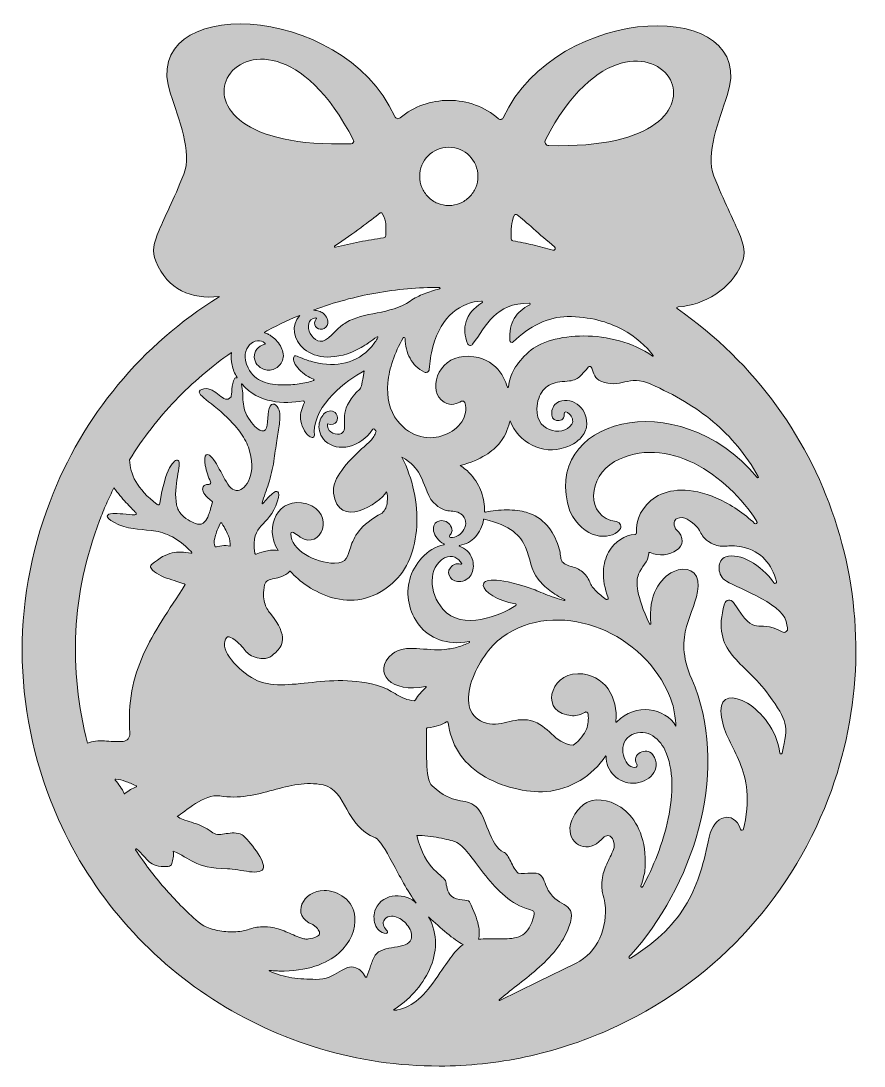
# Model space of a CAD drawing. Header units: inches. Extents: x 15.2 to 23.2, y -7.5 to 2.5.
import ezdxf

# ---------------------------------------------------------------- set-up
doc = ezdxf.new("R2010")
doc.units = ezdxf.units.IN
doc.header["$MEASUREMENT"] = 0
doc.layers.add('_U+0421_U+043B_U+043E_U+0439 1', color=7, linetype='Continuous')

# ---------------------------------------------------------------- blocks, each defined once
blk = doc.blocks.new('block 2')
at = {"layer": '_U+0421_U+043B_U+043E_U+0439 1', "true_color": 0xffffff}
h = blk.add_hatch(color=7, dxfattribs=at)
edge = h.paths.add_edge_path()
edge.add_spline(control_points=[(22.331, -3.941), (22.42, -4.066), (22.468, -4.137), (22.486, -4.21), (22.503, -4.284), (22.49, -4.36), (22.458, -4.497), (22.457, -4.503), (22.452, -4.505), (22.447, -4.505), (22.443, -4.505), (22.438, -4.502), (22.438, -4.497), (22.404, -4.273), (22.26, -4.1), (22.126, -4.019), (21.991, -3.937), (21.867, -3.948), (21.872, -4.091), (21.878, -4.262), (21.959, -4.382), (22.027, -4.53), (22.096, -4.678), (22.152, -4.853), (22.108, -5.136), (22.108, -5.136), (22.099, -5.181), (22.099, -5.181), (22.099, -5.181), (22.089, -5.225), (22.089, -5.225), (22.088, -5.233), (22.082, -5.237), (22.075, -5.237), (22.069, -5.238), (22.063, -5.235), (22.06, -5.227), (22.026, -5.132), (21.961, -5.1), (21.9, -5.117), (21.838, -5.134), (21.78, -5.201), (21.759, -5.303), (21.71, -5.54), (21.656, -5.746), (21.547, -5.935), (21.438, -6.124), (21.274, -6.296), (21.005, -6.465), (21, -6.468), (20.994, -6.467), (20.991, -6.463), (20.988, -6.459), (20.987, -6.453), (20.992, -6.448), (21.002, -6.438), (21.012, -6.426), (21.023, -6.415), (21.033, -6.404), (21.044, -6.392), (21.054, -6.38), (21.346, -6.034), (21.572, -5.596), (21.679, -5.14), (21.786, -4.683), (21.774, -4.208), (21.591, -3.786), (21.495, -3.566), (21.505, -3.414), (21.542, -3.282), (21.578, -3.149), (21.642, -3.036), (21.653, -2.894), (21.665, -2.745), (21.537, -2.697), (21.414, -2.756), (21.29, -2.815), (21.171, -2.98), (21.198, -3.255), (21.198, -3.259), (21.196, -3.261), (21.194, -3.261), (21.192, -3.262), (21.189, -3.261), (21.187, -3.258), (21.057, -2.981), (21.052, -2.857), (21.081, -2.78), (21.11, -2.702), (21.174, -2.671), (21.179, -2.58), (21.18, -2.577), (21.181, -2.574), (21.184, -2.573), (21.186, -2.572), (21.189, -2.571), (21.192, -2.573), (21.275, -2.61), (21.382, -2.596), (21.445, -2.551), (21.509, -2.506), (21.529, -2.431), (21.437, -2.345), (21.409, -2.295), (21.422, -2.262), (21.45, -2.247), (21.477, -2.232), (21.518, -2.233), (21.549, -2.252), (21.63, -2.301), (21.652, -2.338), (21.672, -2.373), (21.691, -2.408), (21.707, -2.441), (21.777, -2.482), (21.83, -2.512), (21.87, -2.514), (21.913, -2.511), (21.957, -2.509), (22.004, -2.503), (22.07, -2.518), (22.169, -2.538), (22.24, -2.581), (22.293, -2.638), (22.346, -2.695), (22.381, -2.768), (22.406, -2.849), (22.409, -2.857), (22.405, -2.864), (22.399, -2.867), (22.393, -2.87), (22.385, -2.869), (22.38, -2.862), (22.318, -2.776), (22.237, -2.703), (22.154, -2.657), (22.072, -2.611), (21.987, -2.592), (21.919, -2.614), (21.875, -2.628), (21.854, -2.669), (21.853, -2.714), (21.851, -2.759), (21.87, -2.807), (21.905, -2.835), (21.943, -2.865), (22.08, -2.92), (22.214, -2.989), (22.347, -3.058), (22.476, -3.143), (22.496, -3.233), (22.496, -3.233), (22.503, -3.265), (22.503, -3.265), (22.503, -3.265), (22.51, -3.296), (22.51, -3.296), (22.514, -3.311), (22.508, -3.324), (22.498, -3.331), (22.487, -3.339), (22.473, -3.341), (22.46, -3.334), (22.327, -3.263), (22.268, -3.283), (22.213, -3.276), (22.159, -3.269), (22.108, -3.234), (21.992, -3.052), (21.981, -3.034), (21.962, -3.027), (21.944, -3.03), (21.927, -3.033), (21.91, -3.045), (21.905, -3.065), (21.838, -3.303), (21.886, -3.439), (21.979, -3.556), (22.073, -3.674), (22.213, -3.774), (22.331, -3.941), (22.331, -3.941), (22.331, -3.941), (22.331, -3.941), (22.331, -3.941), (22.331, -3.941), (22.331, -3.941)], knot_values=[0, 0, 0, 0, 1, 1, 1, 2, 2, 2, 3, 3, 3, 4, 4, 4, 5, 5, 5, 6, 6, 6, 7, 7, 7, 8, 8, 8, 9, 9, 9, 10, 10, 10, 11, 11, 11, 12, 12, 12, 13, 13, 13, 14, 14, 14, 15, 15, 15, 16, 16, 16, 17, 17, 17, 18, 18, 18, 19, 19, 19, 20, 20, 20, 21, 21, 21, 22, 22, 22, 23, 23, 23, 24, 24, 24, 25, 25, 25, 26, 26, 26, 27, 27, 27, 28, 28, 28, 29, 29, 29, 30, 30, 30, 31, 31, 31, 32, 32, 32, 33, 33, 33, 34, 34, 34, 35, 35, 35, 36, 36, 36, 37, 37, 37, 38, 38, 38, 39, 39, 39, 40, 40, 40, 41, 41, 41, 42, 42, 42, 43, 43, 43, 44, 44, 44, 45, 45, 45, 46, 46, 46, 47, 47, 47, 48, 48, 48, 49, 49, 49, 50, 50, 50, 51, 51, 51, 52, 52, 52, 53, 53, 53, 54, 54, 54, 55, 55, 55, 56, 56, 56, 57, 57, 57, 58, 58, 58, 59, 59, 59, 60, 60, 60, 61, 61, 61, 62, 62, 62, 62], degree=3, periodic=1)
edge = h.paths.add_edge_path()
edge.add_spline(control_points=[(20.497, -3.735), (20.629, -3.735), (20.727, -3.794), (20.788, -3.881), (20.85, -3.968), (20.875, -4.082), (20.862, -4.192), (20.862, -4.195), (20.864, -4.198), (20.866, -4.199), (20.868, -4.2), (20.871, -4.199), (20.873, -4.197), (20.962, -4.104), (21.077, -4.071), (21.184, -4.082), (21.29, -4.094), (21.388, -4.151), (21.44, -4.238), (21.432, -4.162), (21.427, -4.111), (21.416, -4.062), (21.405, -4.014), (21.388, -3.967), (21.358, -3.902), (21.22, -3.606), (20.954, -3.383), (20.657, -3.281), (20.36, -3.179), (20.032, -3.198), (19.77, -3.386), (19.656, -3.468), (19.534, -3.641), (19.479, -3.808), (19.424, -3.976), (19.436, -4.138), (19.591, -4.199), (19.674, -4.231), (19.746, -4.218), (19.818, -4.201), (19.89, -4.184), (19.962, -4.165), (20.045, -4.185), (20.136, -4.208), (20.19, -4.262), (20.246, -4.313), (20.301, -4.364), (20.358, -4.412), (20.455, -4.422), (20.524, -4.366), (20.561, -4.316), (20.58, -4.268), (20.599, -4.22), (20.601, -4.174), (20.598, -4.124), (20.598, -4.116), (20.593, -4.109), (20.586, -4.105), (20.579, -4.102), (20.571, -4.101), (20.564, -4.106), (20.547, -4.116), (20.529, -4.125), (20.51, -4.13), (20.49, -4.136), (20.47, -4.139), (20.448, -4.138), (20.288, -4.131), (20.232, -4.031), (20.25, -3.932), (20.268, -3.832), (20.36, -3.735), (20.497, -3.735), (20.497, -3.735), (20.497, -3.735), (20.497, -3.735), (20.497, -3.735), (20.497, -3.735), (20.497, -3.735)], knot_values=[0, 0, 0, 0, 1, 1, 1, 2, 2, 2, 3, 3, 3, 4, 4, 4, 5, 5, 5, 6, 6, 6, 7, 7, 7, 8, 8, 8, 9, 9, 9, 10, 10, 10, 11, 11, 11, 12, 12, 12, 13, 13, 13, 14, 14, 14, 15, 15, 15, 16, 16, 16, 17, 17, 17, 18, 18, 18, 19, 19, 19, 20, 20, 20, 21, 21, 21, 22, 22, 22, 23, 23, 23, 24, 24, 24, 25, 25, 25, 26, 26, 26, 26], degree=3, periodic=1)
edge = h.paths.add_edge_path()
edge.add_spline(control_points=[(21.334, -4.467), (21.306, -4.407), (21.256, -4.349), (21.195, -4.32), (21.135, -4.29), (21.064, -4.287), (20.993, -4.336), (20.933, -4.378), (20.92, -4.452), (20.935, -4.516), (20.95, -4.581), (20.993, -4.635), (21.045, -4.636), (21.054, -4.636), (21.061, -4.631), (21.065, -4.624), (21.069, -4.618), (21.069, -4.609), (21.064, -4.602), (21.037, -4.556), (21.059, -4.513), (21.097, -4.492), (21.134, -4.47), (21.186, -4.471), (21.217, -4.513), (21.266, -4.585), (21.256, -4.652), (21.215, -4.702), (21.174, -4.752), (21.103, -4.785), (21.032, -4.787), (20.96, -4.789), (20.893, -4.759), (20.845, -4.71), (20.796, -4.662), (20.766, -4.596), (20.769, -4.527), (20.769, -4.525), (20.768, -4.524), (20.767, -4.524), (20.766, -4.524), (20.764, -4.524), (20.764, -4.525), (20.703, -4.619), (20.619, -4.7), (20.52, -4.759), (20.422, -4.819), (20.31, -4.857), (20.196, -4.866), (20.101, -4.873), (19.992, -4.862), (19.884, -4.835), (19.776, -4.807), (19.669, -4.763), (19.577, -4.706), (19.48, -4.645), (19.406, -4.57), (19.352, -4.485), (19.299, -4.4), (19.267, -4.305), (19.253, -4.206), (19.253, -4.202), (19.25, -4.199), (19.247, -4.198), (19.244, -4.196), (19.24, -4.196), (19.237, -4.198), (19.217, -4.211), (19.192, -4.223), (19.162, -4.232), (19.132, -4.241), (19.097, -4.249), (19.053, -4.255), (19.051, -4.255), (19.048, -4.257), (19.047, -4.258), (19.045, -4.26), (19.044, -4.263), (19.045, -4.265), (19.049, -4.358), (19.044, -4.478), (19.048, -4.584), (19.052, -4.689), (19.064, -4.78), (19.1, -4.812), (19.204, -4.907), (19.282, -4.934), (19.348, -4.949), (19.414, -4.963), (19.467, -4.966), (19.522, -5.011), (19.571, -5.051), (19.603, -5.147), (19.64, -5.239), (19.677, -5.331), (19.719, -5.42), (19.785, -5.446), (19.812, -5.456), (19.834, -5.496), (19.855, -5.538), (19.876, -5.581), (19.898, -5.626), (19.925, -5.649), (19.966, -5.654), (20.009, -5.649), (20.047, -5.648), (20.086, -5.647), (20.118, -5.648), (20.138, -5.665), (20.156, -5.679), (20.166, -5.7), (20.176, -5.726), (20.187, -5.752), (20.197, -5.783), (20.215, -5.814), (20.266, -5.903), (20.338, -5.929), (20.385, -5.963), (20.433, -5.997), (20.457, -6.04), (20.413, -6.164), (20.357, -6.324), (20.236, -6.457), (20.106, -6.571), (19.976, -6.686), (19.837, -6.781), (19.745, -6.865), (19.743, -6.866), (19.743, -6.869), (19.744, -6.87), (19.746, -6.872), (19.748, -6.873), (19.75, -6.872), (19.75, -6.872), (20.116, -6.693), (20.116, -6.693), (20.116, -6.693), (20.481, -6.514), (20.481, -6.514), (20.585, -6.463), (20.661, -6.376), (20.708, -6.273), (20.756, -6.171), (20.773, -6.052), (20.759, -5.938), (20.755, -5.901), (20.743, -5.873), (20.736, -5.837), (20.728, -5.801), (20.724, -5.758), (20.734, -5.692), (20.742, -5.64), (20.762, -5.593), (20.784, -5.546), (20.805, -5.499), (20.83, -5.452), (20.848, -5.403), (20.851, -5.358), (20.839, -5.317), (20.816, -5.299), (20.794, -5.28), (20.761, -5.284), (20.724, -5.327), (20.664, -5.394), (20.588, -5.41), (20.527, -5.387), (20.466, -5.365), (20.42, -5.303), (20.422, -5.215), (20.424, -5.167), (20.449, -5.112), (20.483, -5.066), (20.517, -5.019), (20.56, -4.98), (20.598, -4.965), (20.695, -4.924), (20.839, -4.949), (20.955, -5.051), (21.071, -5.153), (21.159, -5.331), (21.144, -5.599), (21.143, -5.624), (21.138, -5.653), (21.13, -5.682), (21.123, -5.711), (21.113, -5.742), (21.104, -5.77), (21.102, -5.776), (21.105, -5.781), (21.11, -5.783), (21.114, -5.785), (21.119, -5.784), (21.122, -5.778), (21.22, -5.596), (21.316, -5.362), (21.366, -5.126), (21.416, -4.89), (21.42, -4.654), (21.334, -4.467), (21.334, -4.467), (21.334, -4.467), (21.334, -4.467), (21.334, -4.467), (21.334, -4.467), (21.334, -4.467)], knot_values=[0, 0, 0, 0, 1, 1, 1, 2, 2, 2, 3, 3, 3, 4, 4, 4, 5, 5, 5, 6, 6, 6, 7, 7, 7, 8, 8, 8, 9, 9, 9, 10, 10, 10, 11, 11, 11, 12, 12, 12, 13, 13, 13, 14, 14, 14, 15, 15, 15, 16, 16, 16, 17, 17, 17, 18, 18, 18, 19, 19, 19, 20, 20, 20, 21, 21, 21, 22, 22, 22, 23, 23, 23, 24, 24, 24, 25, 25, 25, 26, 26, 26, 27, 27, 27, 28, 28, 28, 29, 29, 29, 30, 30, 30, 31, 31, 31, 32, 32, 32, 33, 33, 33, 34, 34, 34, 35, 35, 35, 36, 36, 36, 37, 37, 37, 38, 38, 38, 39, 39, 39, 40, 40, 40, 41, 41, 41, 42, 42, 42, 43, 43, 43, 44, 44, 44, 45, 45, 45, 46, 46, 46, 47, 47, 47, 48, 48, 48, 49, 49, 49, 50, 50, 50, 51, 51, 51, 52, 52, 52, 53, 53, 53, 54, 54, 54, 55, 55, 55, 56, 56, 56, 57, 57, 57, 58, 58, 58, 59, 59, 59, 60, 60, 60, 61, 61, 61, 62, 62, 62, 63, 63, 63, 64, 64, 64, 65, 65, 65, 66, 66, 66, 67, 67, 67, 68, 68, 68, 68], degree=3, periodic=1)
edge = h.paths.add_edge_path()
edge.add_spline(control_points=[(20.771, -3.022), (20.734, -2.996), (20.701, -2.97), (20.673, -2.943), (20.646, -2.915), (20.625, -2.886), (20.612, -2.854), (20.596, -2.813), (20.572, -2.781), (20.542, -2.757), (20.511, -2.733), (20.475, -2.716), (20.433, -2.705), (20.37, -2.688), (20.349, -2.669), (20.34, -2.64), (20.33, -2.611), (20.332, -2.572), (20.314, -2.515), (20.287, -2.436), (20.251, -2.366), (20.201, -2.31), (20.151, -2.254), (20.087, -2.211), (20.004, -2.186), (19.954, -2.171), (19.887, -2.164), (19.817, -2.163), (19.747, -2.163), (19.674, -2.17), (19.613, -2.184), (19.61, -2.184), (19.608, -2.184), (19.606, -2.182), (19.604, -2.181), (19.603, -2.178), (19.603, -2.176), (19.605, -2.116), (19.595, -2.054), (19.573, -1.994), (19.551, -1.934), (19.518, -1.876), (19.474, -1.826), (19.459, -1.809), (19.443, -1.793), (19.426, -1.778), (19.408, -1.764), (19.389, -1.75), (19.37, -1.738), (19.572, -1.683), (19.685, -1.6), (19.75, -1.519), (19.816, -1.437), (19.834, -1.357), (19.848, -1.308), (19.889, -1.41), (19.965, -1.493), (20.059, -1.542), (20.154, -1.59), (20.266, -1.603), (20.382, -1.562), (20.434, -1.544), (20.481, -1.517), (20.516, -1.483), (20.551, -1.45), (20.575, -1.41), (20.581, -1.368), (20.592, -1.284), (20.562, -1.21), (20.511, -1.164), (20.461, -1.117), (20.389, -1.098), (20.319, -1.124), (20.275, -1.14), (20.252, -1.184), (20.248, -1.224), (20.244, -1.265), (20.26, -1.302), (20.294, -1.304), (20.311, -1.306), (20.33, -1.306), (20.344, -1.298), (20.358, -1.289), (20.368, -1.274), (20.367, -1.244), (20.366, -1.212), (20.395, -1.22), (20.418, -1.244), (20.442, -1.268), (20.461, -1.308), (20.44, -1.34), (20.398, -1.406), (20.303, -1.425), (20.225, -1.393), (20.147, -1.361), (20.086, -1.279), (20.11, -1.143), (20.123, -1.074), (20.151, -1.023), (20.192, -0.988), (20.232, -0.954), (20.285, -0.936), (20.347, -0.932), (20.422, -0.928), (20.46, -0.922), (20.491, -0.903), (20.522, -0.884), (20.547, -0.852), (20.599, -0.794), (20.604, -0.788), (20.612, -0.786), (20.619, -0.788), (20.625, -0.789), (20.631, -0.794), (20.633, -0.802), (20.64, -0.828), (20.647, -0.854), (20.66, -0.876), (20.673, -0.898), (20.691, -0.917), (20.719, -0.928), (20.814, -0.967), (20.88, -0.95), (20.949, -0.935), (21.019, -0.92), (21.091, -0.908), (21.199, -0.956), (21.429, -1.06), (21.627, -1.175), (21.797, -1.317), (21.968, -1.46), (22.11, -1.63), (22.23, -1.844), (22.232, -1.848), (22.231, -1.851), (22.228, -1.853), (22.226, -1.855), (22.222, -1.855), (22.219, -1.852), (21.833, -1.39), (21.31, -1.253), (20.92, -1.341), (20.53, -1.428), (20.274, -1.74), (20.423, -2.176), (20.484, -2.31), (20.58, -2.382), (20.672, -2.407), (20.764, -2.431), (20.853, -2.409), (20.899, -2.354), (20.911, -2.34), (20.913, -2.322), (20.908, -2.306), (20.902, -2.291), (20.889, -2.279), (20.87, -2.276), (20.716, -2.254), (20.648, -2.146), (20.65, -2.024), (20.652, -1.903), (20.724, -1.77), (20.851, -1.7), (21.098, -1.564), (21.369, -1.595), (21.614, -1.716), (21.858, -1.838), (22.076, -2.05), (22.216, -2.275), (22.221, -2.282), (22.219, -2.289), (22.214, -2.293), (22.209, -2.297), (22.201, -2.298), (22.195, -2.293), (22.145, -2.246), (22.088, -2.201), (22.028, -2.16), (21.967, -2.119), (21.903, -2.083), (21.836, -2.053), (21.573, -1.937), (21.375, -1.96), (21.245, -2.041), (21.114, -2.121), (21.052, -2.261), (21.062, -2.379), (21.062, -2.384), (21.061, -2.388), (21.058, -2.392), (21.055, -2.395), (21.051, -2.397), (21.047, -2.398), (20.952, -2.404), (20.853, -2.463), (20.794, -2.568), (20.736, -2.672), (20.719, -2.822), (20.79, -3.007), (20.792, -3.013), (20.79, -3.018), (20.786, -3.021), (20.782, -3.024), (20.776, -3.025), (20.771, -3.022)], knot_values=[0, 0, 0, 0, 1, 1, 1, 2, 2, 2, 3, 3, 3, 4, 4, 4, 5, 5, 5, 6, 6, 6, 7, 7, 7, 8, 8, 8, 9, 9, 9, 10, 10, 10, 11, 11, 11, 12, 12, 12, 13, 13, 13, 14, 14, 14, 15, 15, 15, 16, 16, 16, 17, 17, 17, 18, 18, 18, 19, 19, 19, 20, 20, 20, 21, 21, 21, 22, 22, 22, 23, 23, 23, 24, 24, 24, 25, 25, 25, 26, 26, 26, 27, 27, 27, 28, 28, 28, 29, 29, 29, 30, 30, 30, 31, 31, 31, 32, 32, 32, 33, 33, 33, 34, 34, 34, 35, 35, 35, 36, 36, 36, 37, 37, 37, 38, 38, 38, 39, 39, 39, 40, 40, 40, 41, 41, 41, 42, 42, 42, 43, 43, 43, 44, 44, 44, 45, 45, 45, 46, 46, 46, 47, 47, 47, 48, 48, 48, 49, 49, 49, 50, 50, 50, 51, 51, 51, 52, 52, 52, 53, 53, 53, 54, 54, 54, 55, 55, 55, 56, 56, 56, 57, 57, 57, 58, 58, 58, 59, 59, 59, 60, 60, 60, 61, 61, 61, 62, 62, 62, 63, 63, 63, 64, 64, 64, 65, 65, 65, 66, 66, 66, 67, 67, 67, 68, 68, 68, 68], degree=3, periodic=1)
edge = h.paths.add_edge_path()
edge.add_spline(control_points=[(19.403, -0.69), (19.28, -0.698), (19.19, -0.782), (19.153, -0.878), (19.116, -0.973), (19.131, -1.078), (19.216, -1.129), (19.251, -1.15), (19.283, -1.153), (19.31, -1.148), (19.338, -1.143), (19.362, -1.131), (19.381, -1.121), (19.387, -1.118), (19.394, -1.118), (19.4, -1.12), (19.406, -1.123), (19.411, -1.128), (19.413, -1.134), (19.455, -1.263), (19.359, -1.391), (19.22, -1.444), (19.081, -1.498), (18.899, -1.476), (18.767, -1.307), (18.691, -1.21), (18.664, -1.082), (18.676, -0.943), (18.688, -0.805), (18.74, -0.655), (18.821, -0.513), (18.824, -0.509), (18.829, -0.507), (18.833, -0.508), (18.837, -0.509), (18.84, -0.513), (18.84, -0.518), (18.844, -0.587), (18.858, -0.652), (18.888, -0.708), (18.918, -0.764), (18.964, -0.81), (19.028, -0.841), (19.037, -0.846), (19.048, -0.845), (19.056, -0.84), (19.065, -0.835), (19.071, -0.827), (19.072, -0.816), (19.076, -0.779), (19.08, -0.744), (19.085, -0.708), (19.09, -0.673), (19.097, -0.637), (19.108, -0.597), (19.146, -0.448), (19.216, -0.341), (19.299, -0.27), (19.382, -0.198), (19.479, -0.163), (19.573, -0.159), (19.578, -0.159), (19.581, -0.162), (19.582, -0.166), (19.584, -0.169), (19.582, -0.174), (19.578, -0.177), (19.496, -0.227), (19.447, -0.289), (19.426, -0.356), (19.405, -0.423), (19.411, -0.495), (19.44, -0.566), (19.445, -0.576), (19.453, -0.582), (19.463, -0.584), (19.472, -0.585), (19.482, -0.582), (19.489, -0.573), (19.556, -0.483), (19.61, -0.384), (19.689, -0.308), (19.767, -0.232), (19.869, -0.178), (20.033, -0.179), (20.037, -0.179), (20.04, -0.181), (20.041, -0.185), (20.042, -0.188), (20.04, -0.192), (20.037, -0.194), (19.972, -0.228), (19.922, -0.27), (19.889, -0.325), (19.857, -0.381), (19.841, -0.45), (19.846, -0.538), (19.846, -0.546), (19.851, -0.552), (19.857, -0.554), (19.864, -0.557), (19.871, -0.556), (19.877, -0.55), (19.953, -0.477), (20.038, -0.416), (20.127, -0.374), (20.215, -0.332), (20.307, -0.308), (20.397, -0.308), (20.614, -0.308), (20.787, -0.358), (20.922, -0.43), (21.057, -0.502), (21.155, -0.595), (21.221, -0.681), (21.223, -0.683), (21.223, -0.686), (21.221, -0.687), (21.219, -0.689), (21.217, -0.69), (21.215, -0.688), (21.025, -0.553), (20.779, -0.495), (20.556, -0.494), (20.332, -0.494), (20.131, -0.551), (20.029, -0.646), (19.966, -0.705), (19.92, -0.757), (19.888, -0.811), (19.857, -0.865), (19.839, -0.919), (19.833, -0.983), (19.833, -0.986), (19.83, -0.988), (19.828, -0.988), (19.825, -0.988), (19.823, -0.987), (19.822, -0.984), (19.806, -0.93), (19.772, -0.852), (19.707, -0.79), (19.641, -0.727), (19.544, -0.681), (19.403, -0.69), (19.403, -0.69), (19.403, -0.69), (19.403, -0.69), (19.403, -0.69), (19.403, -0.69), (19.403, -0.69)], knot_values=[0, 0, 0, 0, 1, 1, 1, 2, 2, 2, 3, 3, 3, 4, 4, 4, 5, 5, 5, 6, 6, 6, 7, 7, 7, 8, 8, 8, 9, 9, 9, 10, 10, 10, 11, 11, 11, 12, 12, 12, 13, 13, 13, 14, 14, 14, 15, 15, 15, 16, 16, 16, 17, 17, 17, 18, 18, 18, 19, 19, 19, 20, 20, 20, 21, 21, 21, 22, 22, 22, 23, 23, 23, 24, 24, 24, 25, 25, 25, 26, 26, 26, 27, 27, 27, 28, 28, 28, 29, 29, 29, 30, 30, 30, 31, 31, 31, 32, 32, 32, 33, 33, 33, 34, 34, 34, 35, 35, 35, 36, 36, 36, 37, 37, 37, 38, 38, 38, 39, 39, 39, 40, 40, 40, 41, 41, 41, 42, 42, 42, 43, 43, 43, 44, 44, 44, 45, 45, 45, 46, 46, 46, 47, 47, 47, 48, 48, 48, 49, 49, 49, 50, 50, 50, 50], degree=3, periodic=1)
edge = h.paths.add_edge_path()
edge.add_spline(control_points=[(19.546, -6.284), (19.555, -6.251), (19.556, -6.205), (19.543, -6.145), (19.53, -6.086), (19.503, -6.013), (19.459, -5.925), (19.451, -5.909), (19.422, -5.908), (19.389, -5.905), (19.355, -5.902), (19.315, -5.896), (19.285, -5.869), (19.265, -5.852), (19.253, -5.824), (19.245, -5.798), (19.237, -5.771), (19.234, -5.745), (19.232, -5.732), (19.227, -5.701), (19.176, -5.675), (19.118, -5.613), (19.059, -5.552), (18.992, -5.456), (18.955, -5.287), (19.018, -5.286), (19.097, -5.296), (19.166, -5.309), (19.236, -5.322), (19.297, -5.338), (19.324, -5.349), (19.403, -5.381), (19.487, -5.511), (19.594, -5.648), (19.701, -5.785), (19.831, -5.929), (20.002, -5.989), (20.037, -6), (20.06, -6.003), (20.072, -6.015), (20.083, -6.026), (20.082, -6.046), (20.068, -6.092), (20.041, -6.177), (20.002, -6.225), (19.951, -6.25), (19.9, -6.276), (19.838, -6.28), (19.768, -6.279), (19.72, -6.278), (19.679, -6.278), (19.642, -6.278), (19.606, -6.279), (19.574, -6.281), (19.546, -6.284), (19.546, -6.284), (19.546, -6.284), (19.546, -6.284), (19.546, -6.284), (19.546, -6.284), (19.546, -6.284)], knot_values=[0, 0, 0, 0, 1, 1, 1, 2, 2, 2, 3, 3, 3, 4, 4, 4, 5, 5, 5, 6, 6, 6, 7, 7, 7, 8, 8, 8, 9, 9, 9, 10, 10, 10, 11, 11, 11, 12, 12, 12, 13, 13, 13, 14, 14, 14, 15, 15, 15, 16, 16, 16, 17, 17, 17, 18, 18, 18, 19, 19, 19, 20, 20, 20, 20], degree=3, periodic=1)
edge = h.paths.add_edge_path()
edge.add_spline(control_points=[(19.154, -6.637), (19.09, -6.731), (19.032, -6.804), (18.971, -6.857), (18.91, -6.911), (18.846, -6.945), (18.769, -6.962), (18.764, -6.963), (18.759, -6.963), (18.754, -6.963), (18.749, -6.964), (18.744, -6.963), (18.739, -6.963), (18.737, -6.963), (18.736, -6.962), (18.734, -6.962), (18.732, -6.962), (18.73, -6.962), (18.729, -6.962), (18.872, -6.873), (19.003, -6.732), (19.075, -6.572), (19.147, -6.413), (19.16, -6.234), (19.067, -6.069), (19.125, -6.123), (19.185, -6.178), (19.242, -6.225), (19.298, -6.272), (19.352, -6.311), (19.398, -6.333), (19.362, -6.357), (19.33, -6.392), (19.292, -6.442), (19.254, -6.491), (19.212, -6.555), (19.154, -6.637), (19.154, -6.637), (19.154, -6.637), (19.154, -6.637), (19.154, -6.637), (19.154, -6.637), (19.154, -6.637)], knot_values=[0, 0, 0, 0, 1, 1, 1, 2, 2, 2, 3, 3, 3, 4, 4, 4, 5, 5, 5, 6, 6, 6, 7, 7, 7, 8, 8, 8, 9, 9, 9, 10, 10, 10, 11, 11, 11, 12, 12, 12, 13, 13, 13, 14, 14, 14, 14], degree=3, periodic=1)
edge = h.paths.add_edge_path()
edge.add_spline(control_points=[(18.461, -6.647), (18.448, -6.623), (18.435, -6.604), (18.42, -6.59), (18.405, -6.575), (18.388, -6.565), (18.368, -6.557), (18.31, -6.534), (18.265, -6.563), (18.209, -6.597), (18.152, -6.63), (18.085, -6.67), (17.982, -6.668), (17.908, -6.667), (17.83, -6.663), (17.754, -6.652), (17.678, -6.64), (17.604, -6.62), (17.537, -6.586), (17.536, -6.585), (17.535, -6.584), (17.535, -6.584), (17.535, -6.583), (17.536, -6.583), (17.537, -6.583), (17.553, -6.584), (17.568, -6.585), (17.583, -6.586), (17.599, -6.587), (17.614, -6.588), (17.629, -6.588), (17.901, -6.593), (18.087, -6.519), (18.204, -6.417), (18.321, -6.314), (18.368, -6.182), (18.359, -6.072), (18.353, -5.991), (18.313, -5.927), (18.257, -5.882), (18.201, -5.838), (18.13, -5.814), (18.063, -5.815), (17.964, -5.816), (17.882, -5.876), (17.851, -5.947), (17.821, -6.018), (17.844, -6.1), (17.957, -6.143), (18.005, -6.179), (18.025, -6.209), (18.019, -6.232), (18.012, -6.255), (17.978, -6.271), (17.915, -6.28), (17.903, -6.282), (17.89, -6.282), (17.878, -6.28), (17.865, -6.279), (17.853, -6.276), (17.841, -6.271), (17.792, -6.253), (17.745, -6.23), (17.697, -6.211), (17.649, -6.191), (17.6, -6.175), (17.548, -6.168), (17.474, -6.159), (17.425, -6.165), (17.386, -6.175), (17.346, -6.185), (17.314, -6.199), (17.273, -6.205), (17.223, -6.213), (17.173, -6.215), (17.122, -6.21), (17.071, -6.206), (17.02, -6.195), (16.97, -6.18), (16.949, -6.174), (16.928, -6.165), (16.909, -6.154), (16.889, -6.143), (16.871, -6.13), (16.854, -6.115), (16.739, -6.015), (16.632, -5.906), (16.532, -5.791), (16.432, -5.676), (16.339, -5.554), (16.255, -5.425), (16.253, -5.422), (16.254, -5.419), (16.256, -5.417), (16.258, -5.415), (16.262, -5.414), (16.265, -5.416), (16.322, -5.465), (16.348, -5.509), (16.385, -5.54), (16.421, -5.571), (16.468, -5.589), (16.567, -5.586), (16.576, -5.586), (16.584, -5.582), (16.59, -5.577), (16.597, -5.572), (16.602, -5.564), (16.604, -5.556), (16.608, -5.538), (16.613, -5.521), (16.617, -5.502), (16.62, -5.483), (16.621, -5.462), (16.617, -5.438), (16.699, -5.47), (16.748, -5.512), (16.817, -5.545), (16.886, -5.579), (16.975, -5.606), (17.137, -5.607), (17.192, -5.607), (17.276, -5.627), (17.347, -5.635), (17.418, -5.643), (17.477, -5.638), (17.482, -5.591), (17.486, -5.552), (17.444, -5.479), (17.397, -5.414), (17.349, -5.348), (17.296, -5.29), (17.277, -5.281), (17.227, -5.255), (17.174, -5.262), (17.125, -5.27), (17.076, -5.278), (17.032, -5.287), (16.997, -5.261), (16.924, -5.207), (16.853, -5.18), (16.792, -5.161), (16.731, -5.141), (16.682, -5.129), (16.655, -5.104), (16.688, -5.084), (16.754, -5.029), (16.829, -4.982), (16.905, -4.935), (16.99, -4.896), (17.062, -4.908), (17.247, -4.939), (17.413, -4.895), (17.574, -4.852), (17.735, -4.809), (17.891, -4.767), (18.055, -4.803), (18.168, -4.828), (18.221, -4.928), (18.282, -5.035), (18.343, -5.142), (18.412, -5.257), (18.556, -5.311), (18.598, -5.327), (18.653, -5.425), (18.72, -5.549), (18.786, -5.672), (18.863, -5.82), (18.948, -5.937), (18.904, -5.888), (18.824, -5.861), (18.746, -5.867), (18.668, -5.872), (18.592, -5.911), (18.558, -5.993), (18.539, -6.039), (18.537, -6.094), (18.553, -6.14), (18.57, -6.186), (18.604, -6.222), (18.658, -6.228), (18.665, -6.229), (18.67, -6.225), (18.672, -6.22), (18.675, -6.215), (18.674, -6.209), (18.67, -6.204), (18.657, -6.19), (18.645, -6.175), (18.637, -6.159), (18.63, -6.142), (18.628, -6.125), (18.636, -6.108), (18.648, -6.082), (18.669, -6.069), (18.692, -6.064), (18.715, -6.059), (18.74, -6.062), (18.759, -6.07), (18.801, -6.087), (18.842, -6.119), (18.87, -6.158), (18.898, -6.197), (18.912, -6.242), (18.899, -6.284), (18.884, -6.334), (18.814, -6.347), (18.739, -6.36), (18.665, -6.373), (18.586, -6.386), (18.555, -6.436), (18.535, -6.469), (18.521, -6.504), (18.51, -6.539), (18.498, -6.573), (18.488, -6.608), (18.475, -6.642), (18.474, -6.645), (18.471, -6.647), (18.468, -6.648), (18.465, -6.649), (18.462, -6.649), (18.461, -6.647)], knot_values=[0, 0, 0, 0, 1, 1, 1, 2, 2, 2, 3, 3, 3, 4, 4, 4, 5, 5, 5, 6, 6, 6, 7, 7, 7, 8, 8, 8, 9, 9, 9, 10, 10, 10, 11, 11, 11, 12, 12, 12, 13, 13, 13, 14, 14, 14, 15, 15, 15, 16, 16, 16, 17, 17, 17, 18, 18, 18, 19, 19, 19, 20, 20, 20, 21, 21, 21, 22, 22, 22, 23, 23, 23, 24, 24, 24, 25, 25, 25, 26, 26, 26, 27, 27, 27, 28, 28, 28, 29, 29, 29, 30, 30, 30, 31, 31, 31, 32, 32, 32, 33, 33, 33, 34, 34, 34, 35, 35, 35, 36, 36, 36, 37, 37, 37, 38, 38, 38, 39, 39, 39, 40, 40, 40, 41, 41, 41, 42, 42, 42, 43, 43, 43, 44, 44, 44, 45, 45, 45, 46, 46, 46, 47, 47, 47, 48, 48, 48, 49, 49, 49, 50, 50, 50, 51, 51, 51, 52, 52, 52, 53, 53, 53, 54, 54, 54, 55, 55, 55, 56, 56, 56, 57, 57, 57, 58, 58, 58, 59, 59, 59, 60, 60, 60, 61, 61, 61, 62, 62, 62, 63, 63, 63, 64, 64, 64, 65, 65, 65, 66, 66, 66, 67, 67, 67, 68, 68, 68, 69, 69, 69, 70, 70, 70, 71, 71, 71, 72, 72, 72, 73, 73, 73, 74, 74, 74, 74], degree=3, periodic=1)
edge = h.paths.add_edge_path()
edge.add_spline(control_points=[(16.066, -4.747), (16.099, -4.751), (16.127, -4.757), (16.157, -4.768), (16.187, -4.778), (16.219, -4.792), (16.261, -4.811), (16.263, -4.812), (16.264, -4.813), (16.264, -4.815), (16.264, -4.817), (16.263, -4.819), (16.261, -4.82), (16.243, -4.829), (16.225, -4.837), (16.206, -4.847), (16.188, -4.857), (16.17, -4.869), (16.153, -4.886), (16.151, -4.887), (16.15, -4.888), (16.148, -4.887), (16.146, -4.887), (16.145, -4.886), (16.144, -4.884), (16.135, -4.861), (16.122, -4.838), (16.107, -4.816), (16.092, -4.795), (16.076, -4.774), (16.06, -4.756), (16.058, -4.754), (16.058, -4.752), (16.06, -4.75), (16.061, -4.748), (16.063, -4.747), (16.066, -4.747)], knot_values=[0, 0, 0, 0, 1, 1, 1, 2, 2, 2, 3, 3, 3, 4, 4, 4, 5, 5, 5, 6, 6, 6, 7, 7, 7, 8, 8, 8, 9, 9, 9, 10, 10, 10, 11, 11, 11, 12, 12, 12, 12], degree=3, periodic=1)
edge = h.paths.add_edge_path()
edge.add_spline(control_points=[(15.795, -4.402), (15.701, -4.051), (15.663, -3.689), (15.682, -3.329), (15.701, -2.969), (15.777, -2.61), (15.91, -2.264), (15.93, -2.21), (15.952, -2.157), (15.975, -2.105), (15.998, -2.054), (16.022, -2.002), (16.047, -1.952), (16.085, -2.002), (16.125, -2.05), (16.162, -2.091), (16.199, -2.132), (16.233, -2.167), (16.258, -2.189), (16.262, -2.193), (16.263, -2.199), (16.261, -2.203), (16.259, -2.207), (16.255, -2.211), (16.249, -2.211), (16.216, -2.209), (16.174, -2.206), (16.134, -2.202), (16.095, -2.199), (16.058, -2.197), (16.036, -2.198), (16.005, -2.199), (15.985, -2.208), (15.983, -2.222), (15.982, -2.237), (16, -2.257), (16.046, -2.282), (16.177, -2.353), (16.288, -2.347), (16.404, -2.361), (16.52, -2.375), (16.641, -2.411), (16.792, -2.567), (16.794, -2.569), (16.794, -2.572), (16.793, -2.574), (16.792, -2.576), (16.789, -2.578), (16.786, -2.578), (16.719, -2.569), (16.663, -2.563), (16.605, -2.576), (16.547, -2.589), (16.487, -2.621), (16.408, -2.688), (16.403, -2.692), (16.4, -2.698), (16.399, -2.704), (16.398, -2.711), (16.399, -2.717), (16.403, -2.722), (16.437, -2.772), (16.508, -2.803), (16.576, -2.826), (16.644, -2.849), (16.709, -2.864), (16.73, -2.88), (16.572, -3.127), (16.428, -3.333), (16.329, -3.553), (16.23, -3.773), (16.177, -4.006), (16.2, -4.308), (16.202, -4.327), (16.195, -4.346), (16.184, -4.36), (16.172, -4.374), (16.155, -4.384), (16.135, -4.385), (16.075, -4.39), (16.013, -4.383), (15.955, -4.38), (15.897, -4.377), (15.842, -4.379), (15.795, -4.402), (15.795, -4.402), (15.795, -4.402), (15.795, -4.402), (15.795, -4.402), (15.795, -4.402), (15.795, -4.402)], knot_values=[0, 0, 0, 0, 1, 1, 1, 2, 2, 2, 3, 3, 3, 4, 4, 4, 5, 5, 5, 6, 6, 6, 7, 7, 7, 8, 8, 8, 9, 9, 9, 10, 10, 10, 11, 11, 11, 12, 12, 12, 13, 13, 13, 14, 14, 14, 15, 15, 15, 16, 16, 16, 17, 17, 17, 18, 18, 18, 19, 19, 19, 20, 20, 20, 21, 21, 21, 22, 22, 22, 23, 23, 23, 24, 24, 24, 25, 25, 25, 26, 26, 26, 27, 27, 27, 28, 28, 28, 29, 29, 29, 30, 30, 30, 30], degree=3, periodic=1)
edge = h.paths.add_edge_path()
edge.add_spline(control_points=[(17.175, -0.653), (17.169, -0.691), (17.171, -0.732), (17.18, -0.773), (17.189, -0.814), (17.205, -0.854), (17.228, -0.891), (17.228, -0.892), (17.228, -0.893), (17.228, -0.894), (17.227, -0.894), (17.227, -0.895), (17.226, -0.895), (17.221, -0.894), (17.217, -0.895), (17.213, -0.896), (17.21, -0.898), (17.206, -0.901), (17.204, -0.906), (17.189, -0.927), (17.183, -0.968), (17.179, -1.004), (17.176, -1.041), (17.175, -1.074), (17.171, -1.079), (17.135, -1.122), (17.099, -1.097), (17.057, -1.063), (17.016, -1.03), (16.969, -0.989), (16.911, -1.002), (16.844, -1.016), (16.858, -1.045), (16.91, -1.089), (16.962, -1.134), (17.051, -1.195), (17.134, -1.276), (17.175, -1.316), (17.216, -1.361), (17.252, -1.409), (17.288, -1.457), (17.318, -1.509), (17.337, -1.561), (17.383, -1.689), (17.376, -1.791), (17.348, -1.862), (17.321, -1.933), (17.273, -1.973), (17.238, -1.977), (17.187, -1.983), (17.148, -1.934), (17.112, -1.871), (17.075, -1.808), (17.042, -1.73), (17.004, -1.681), (16.986, -1.658), (16.974, -1.644), (16.963, -1.637), (16.953, -1.631), (16.943, -1.631), (16.931, -1.636), (16.915, -1.643), (16.915, -1.686), (16.924, -1.738), (16.934, -1.789), (16.953, -1.85), (16.975, -1.893), (16.978, -1.899), (16.977, -1.905), (16.974, -1.91), (16.971, -1.915), (16.966, -1.918), (16.959, -1.918), (16.922, -1.916), (16.897, -1.933), (16.898, -1.963), (16.899, -1.993), (16.926, -2.034), (16.99, -2.082), (16.991, -2.083), (16.992, -2.084), (16.993, -2.085), (16.993, -2.087), (16.993, -2.089), (16.993, -2.09), (16.979, -2.139), (16.968, -2.179), (16.956, -2.21), (16.944, -2.241), (16.932, -2.263), (16.92, -2.276), (16.896, -2.301), (16.872, -2.305), (16.848, -2.299), (16.824, -2.293), (16.8, -2.279), (16.779, -2.27), (16.752, -2.257), (16.723, -2.237), (16.699, -2.211), (16.675, -2.185), (16.656, -2.152), (16.648, -2.114), (16.63, -2.026), (16.643, -1.926), (16.656, -1.845), (16.669, -1.764), (16.682, -1.702), (16.664, -1.69), (16.647, -1.678), (16.615, -1.697), (16.581, -1.761), (16.548, -1.825), (16.512, -1.934), (16.487, -2.102), (16.486, -2.108), (16.482, -2.112), (16.477, -2.114), (16.472, -2.116), (16.466, -2.116), (16.461, -2.112), (16.363, -2.035), (16.298, -1.962), (16.257, -1.891), (16.216, -1.82), (16.199, -1.752), (16.197, -1.682), (16.325, -1.475), (16.473, -1.285), (16.637, -1.113), (16.801, -0.941), (16.982, -0.787), (17.175, -0.653), (17.175, -0.653), (17.175, -0.653), (17.175, -0.653), (17.175, -0.653), (17.175, -0.653), (17.175, -0.653)], knot_values=[0, 0, 0, 0, 1, 1, 1, 2, 2, 2, 3, 3, 3, 4, 4, 4, 5, 5, 5, 6, 6, 6, 7, 7, 7, 8, 8, 8, 9, 9, 9, 10, 10, 10, 11, 11, 11, 12, 12, 12, 13, 13, 13, 14, 14, 14, 15, 15, 15, 16, 16, 16, 17, 17, 17, 18, 18, 18, 19, 19, 19, 20, 20, 20, 21, 21, 21, 22, 22, 22, 23, 23, 23, 24, 24, 24, 25, 25, 25, 26, 26, 26, 27, 27, 27, 28, 28, 28, 29, 29, 29, 30, 30, 30, 31, 31, 31, 32, 32, 32, 33, 33, 33, 34, 34, 34, 35, 35, 35, 36, 36, 36, 37, 37, 37, 38, 38, 38, 39, 39, 39, 40, 40, 40, 41, 41, 41, 42, 42, 42, 43, 43, 43, 44, 44, 44, 45, 45, 45, 46, 46, 46, 46], degree=3, periodic=1)
edge = h.paths.add_edge_path()
edge.add_spline(control_points=[(17.135, 1.98), (17.206, 2.119), (17.389, 2.205), (17.613, 2.139), (17.838, 2.074), (18.105, 1.855), (18.345, 1.385), (18.349, 1.377), (18.348, 1.369), (18.344, 1.362), (18.34, 1.356), (18.333, 1.351), (18.325, 1.351), (17.796, 1.332), (17.465, 1.426), (17.284, 1.556), (17.102, 1.685), (17.069, 1.852), (17.135, 1.98), (17.135, 1.98), (17.135, 1.98), (17.135, 1.98), (17.135, 1.98), (17.135, 1.98), (17.135, 1.98)], knot_values=[0, 0, 0, 0, 1, 1, 1, 2, 2, 2, 3, 3, 3, 4, 4, 4, 5, 5, 5, 6, 6, 6, 7, 7, 7, 8, 8, 8, 8], degree=3, periodic=1)
edge = h.paths.add_edge_path()
edge.add_spline(control_points=[(18.621, 0.682), (18.644, 0.637), (18.653, 0.61), (18.656, 0.581), (18.659, 0.552), (18.655, 0.522), (18.655, 0.471), (18.655, 0.465), (18.652, 0.459), (18.649, 0.455), (18.645, 0.451), (18.64, 0.448), (18.634, 0.447), (18.556, 0.437), (18.479, 0.424), (18.403, 0.409), (18.326, 0.394), (18.25, 0.377), (18.174, 0.357), (18.169, 0.356), (18.165, 0.358), (18.164, 0.361), (18.162, 0.365), (18.163, 0.369), (18.167, 0.372), (18.258, 0.432), (18.342, 0.491), (18.416, 0.545), (18.489, 0.599), (18.553, 0.648), (18.602, 0.687), (18.605, 0.689), (18.609, 0.69), (18.612, 0.689), (18.616, 0.688), (18.619, 0.686), (18.621, 0.682)], knot_values=[0, 0, 0, 0, 1, 1, 1, 2, 2, 2, 3, 3, 3, 4, 4, 4, 5, 5, 5, 6, 6, 6, 7, 7, 7, 8, 8, 8, 9, 9, 9, 10, 10, 10, 11, 11, 11, 12, 12, 12, 12], degree=3, periodic=1)
edge = h.paths.add_edge_path()
edge.add_spline(control_points=[(19.26, 1.317), (19.338, 1.317), (19.408, 1.286), (19.458, 1.235), (19.509, 1.185), (19.54, 1.115), (19.54, 1.037), (19.54, 1), (19.533, 0.964), (19.519, 0.931), (19.505, 0.898), (19.485, 0.867), (19.458, 0.84), (19.432, 0.814), (19.401, 0.793), (19.368, 0.779), (19.334, 0.766), (19.298, 0.758), (19.26, 0.758), (19.223, 0.758), (19.186, 0.766), (19.153, 0.779), (19.119, 0.793), (19.089, 0.814), (19.062, 0.841), (19.036, 0.867), (19.016, 0.898), (19.002, 0.931), (18.988, 0.964), (18.981, 1), (18.981, 1.037), (18.981, 1.115), (19.012, 1.184), (19.062, 1.235), (19.113, 1.285), (19.183, 1.317), (19.26, 1.317), (19.26, 1.317), (19.26, 1.317), (19.26, 1.317), (19.26, 1.317), (19.26, 1.317), (19.26, 1.317)], knot_values=[0, 0, 0, 0, 1, 1, 1, 2, 2, 2, 3, 3, 3, 4, 4, 4, 5, 5, 5, 6, 6, 6, 7, 7, 7, 8, 8, 8, 9, 9, 9, 10, 10, 10, 11, 11, 11, 12, 12, 12, 13, 13, 13, 14, 14, 14, 14], degree=3, periodic=1)
edge = h.paths.add_edge_path()
edge.add_spline(control_points=[(18.277, -0.365), (18.237, -0.387), (18.21, -0.411), (18.185, -0.436), (18.161, -0.462), (18.138, -0.488), (18.105, -0.513), (18.033, -0.578), (17.963, -0.533), (17.931, -0.471), (17.899, -0.408), (17.905, -0.328), (17.984, -0.321), (17.987, -0.321), (17.989, -0.322), (17.99, -0.324), (17.991, -0.327), (17.991, -0.329), (17.989, -0.331), (17.968, -0.356), (17.969, -0.382), (17.982, -0.402), (17.995, -0.421), (18.02, -0.433), (18.047, -0.429), (18.072, -0.425), (18.093, -0.403), (18.099, -0.373), (18.104, -0.344), (18.093, -0.308), (18.054, -0.276), (18.042, -0.267), (18.028, -0.26), (18.014, -0.255), (17.999, -0.251), (17.984, -0.248), (17.969, -0.247), (17.967, -0.247), (17.967, -0.246), (17.966, -0.245), (17.966, -0.244), (17.967, -0.242), (17.968, -0.242), (18.162, -0.171), (18.359, -0.118), (18.56, -0.082), (18.76, -0.046), (18.964, -0.028), (19.17, -0.028), (19.174, -0.028), (19.176, -0.031), (19.176, -0.034), (19.177, -0.037), (19.175, -0.04), (19.171, -0.041), (19.12, -0.056), (19.07, -0.071), (19.023, -0.089), (18.976, -0.108), (18.931, -0.13), (18.891, -0.159), (18.795, -0.225), (18.682, -0.251), (18.572, -0.273), (18.463, -0.295), (18.357, -0.313), (18.277, -0.365), (18.277, -0.365), (18.277, -0.365), (18.277, -0.365), (18.277, -0.365), (18.277, -0.365), (18.277, -0.365)], knot_values=[0, 0, 0, 0, 1, 1, 1, 2, 2, 2, 3, 3, 3, 4, 4, 4, 5, 5, 5, 6, 6, 6, 7, 7, 7, 8, 8, 8, 9, 9, 9, 10, 10, 10, 11, 11, 11, 12, 12, 12, 13, 13, 13, 14, 14, 14, 15, 15, 15, 16, 16, 16, 17, 17, 17, 18, 18, 18, 19, 19, 19, 20, 20, 20, 21, 21, 21, 22, 22, 22, 23, 23, 23, 24, 24, 24, 24], degree=3, periodic=1)
edge = h.paths.add_edge_path()
edge.add_spline(control_points=[(17.494, -0.574), (17.459, -0.583), (17.434, -0.6), (17.417, -0.622), (17.4, -0.644), (17.393, -0.67), (17.394, -0.696), (17.395, -0.721), (17.403, -0.746), (17.419, -0.767), (17.436, -0.788), (17.459, -0.806), (17.49, -0.816), (17.527, -0.828), (17.567, -0.822), (17.6, -0.804), (17.633, -0.785), (17.66, -0.754), (17.669, -0.715), (17.679, -0.673), (17.668, -0.628), (17.644, -0.589), (17.621, -0.549), (17.587, -0.515), (17.553, -0.492), (17.542, -0.485), (17.533, -0.479), (17.524, -0.475), (17.515, -0.471), (17.505, -0.467), (17.494, -0.464), (17.493, -0.463), (17.492, -0.462), (17.492, -0.46), (17.491, -0.459), (17.492, -0.457), (17.494, -0.456), (17.548, -0.427), (17.603, -0.399), (17.659, -0.372), (17.714, -0.346), (17.771, -0.32), (17.827, -0.297), (17.828, -0.296), (17.829, -0.297), (17.83, -0.298), (17.83, -0.298), (17.83, -0.299), (17.829, -0.3), (17.743, -0.388), (17.766, -0.532), (17.873, -0.62), (17.981, -0.708), (18.172, -0.74), (18.42, -0.605), (18.442, -0.593), (18.466, -0.576), (18.492, -0.558), (18.517, -0.54), (18.544, -0.521), (18.572, -0.503), (18.574, -0.501), (18.577, -0.502), (18.578, -0.503), (18.58, -0.505), (18.581, -0.507), (18.579, -0.51), (18.57, -0.524), (18.561, -0.539), (18.552, -0.553), (18.542, -0.567), (18.532, -0.581), (18.521, -0.594), (18.446, -0.679), (18.362, -0.729), (18.27, -0.752), (18.177, -0.775), (18.077, -0.771), (17.969, -0.746), (17.954, -0.742), (17.925, -0.734), (17.896, -0.724), (17.866, -0.714), (17.836, -0.703), (17.818, -0.694), (17.812, -0.691), (17.802, -0.686), (17.793, -0.684), (17.784, -0.683), (17.776, -0.685), (17.772, -0.696), (17.76, -0.727), (17.785, -0.774), (17.825, -0.815), (17.865, -0.857), (17.918, -0.895), (17.961, -0.907), (17.965, -0.908), (17.966, -0.911), (17.967, -0.914), (17.967, -0.917), (17.965, -0.921), (17.962, -0.922), (17.921, -0.937), (17.873, -0.947), (17.823, -0.954), (17.772, -0.961), (17.719, -0.964), (17.669, -0.963), (17.601, -0.963), (17.534, -0.955), (17.476, -0.932), (17.418, -0.908), (17.369, -0.868), (17.336, -0.801), (17.286, -0.701), (17.306, -0.623), (17.349, -0.579), (17.391, -0.536), (17.456, -0.526), (17.495, -0.562), (17.497, -0.564), (17.497, -0.566), (17.497, -0.569), (17.497, -0.572), (17.496, -0.574), (17.494, -0.574)], knot_values=[0, 0, 0, 0, 1, 1, 1, 2, 2, 2, 3, 3, 3, 4, 4, 4, 5, 5, 5, 6, 6, 6, 7, 7, 7, 8, 8, 8, 9, 9, 9, 10, 10, 10, 11, 11, 11, 12, 12, 12, 13, 13, 13, 14, 14, 14, 15, 15, 15, 16, 16, 16, 17, 17, 17, 18, 18, 18, 19, 19, 19, 20, 20, 20, 21, 21, 21, 22, 22, 22, 23, 23, 23, 24, 24, 24, 25, 25, 25, 26, 26, 26, 27, 27, 27, 28, 28, 28, 29, 29, 29, 30, 30, 30, 31, 31, 31, 32, 32, 32, 33, 33, 33, 34, 34, 34, 35, 35, 35, 36, 36, 36, 37, 37, 37, 38, 38, 38, 39, 39, 39, 40, 40, 40, 41, 41, 41, 42, 42, 42, 42], degree=3, periodic=1)
edge = h.paths.add_edge_path()
edge.add_spline(control_points=[(18.621, -2.193), (18.402, -2.308), (18.348, -2.428), (18.319, -2.519), (18.289, -2.61), (18.285, -2.673), (18.165, -2.674), (18.071, -2.675), (17.966, -2.643), (17.884, -2.591), (17.803, -2.54), (17.745, -2.469), (17.745, -2.393), (17.745, -2.37), (17.764, -2.375), (17.784, -2.388), (17.805, -2.4), (17.827, -2.42), (17.835, -2.424), (17.935, -2.491), (18.022, -2.432), (18.048, -2.347), (18.074, -2.261), (18.039, -2.148), (17.898, -2.106), (17.761, -2.066), (17.656, -2.121), (17.604, -2.214), (17.551, -2.307), (17.551, -2.439), (17.622, -2.552), (17.571, -2.546), (17.526, -2.552), (17.491, -2.561), (17.455, -2.57), (17.429, -2.582), (17.413, -2.588), (17.41, -2.589), (17.407, -2.589), (17.405, -2.587), (17.402, -2.586), (17.4, -2.584), (17.4, -2.581), (17.378, -2.428), (17.411, -2.37), (17.46, -2.316), (17.509, -2.262), (17.574, -2.212), (17.616, -2.076), (17.632, -2.026), (17.63, -1.999), (17.62, -1.99), (17.609, -1.98), (17.588, -1.988), (17.565, -2.008), (17.552, -2.02), (17.537, -2.035), (17.522, -2.051), (17.507, -2.068), (17.492, -2.085), (17.477, -2.102), (17.475, -2.104), (17.472, -2.104), (17.47, -2.103), (17.468, -2.102), (17.467, -2.099), (17.468, -2.096), (17.478, -2.065), (17.489, -2.034), (17.499, -2.004), (17.51, -1.973), (17.52, -1.943), (17.53, -1.914), (17.554, -1.838), (17.57, -1.766), (17.581, -1.697), (17.592, -1.628), (17.6, -1.561), (17.609, -1.498), (17.617, -1.442), (17.628, -1.388), (17.635, -1.339), (17.641, -1.289), (17.643, -1.244), (17.632, -1.206), (17.624, -1.178), (17.606, -1.155), (17.587, -1.149), (17.568, -1.142), (17.548, -1.152), (17.536, -1.191), (17.526, -1.221), (17.526, -1.273), (17.521, -1.317), (17.517, -1.362), (17.509, -1.4), (17.485, -1.403), (17.459, -1.407), (17.435, -1.395), (17.414, -1.377), (17.392, -1.358), (17.372, -1.332), (17.354, -1.306), (17.305, -1.239), (17.292, -1.182), (17.287, -1.127), (17.282, -1.071), (17.285, -1.017), (17.271, -0.955), (17.271, -0.955), (17.271, -0.954), (17.272, -0.953), (17.272, -0.953), (17.273, -0.953), (17.274, -0.954), (17.356, -1.049), (17.456, -1.097), (17.559, -1.118), (17.663, -1.139), (17.769, -1.132), (17.864, -1.118), (17.868, -1.118), (17.872, -1.12), (17.874, -1.123), (17.876, -1.126), (17.877, -1.13), (17.875, -1.134), (17.863, -1.158), (17.853, -1.183), (17.846, -1.209), (17.839, -1.234), (17.835, -1.261), (17.838, -1.29), (17.84, -1.317), (17.85, -1.351), (17.865, -1.382), (17.879, -1.413), (17.899, -1.44), (17.92, -1.455), (17.936, -1.466), (17.948, -1.47), (17.956, -1.468), (17.965, -1.467), (17.969, -1.459), (17.97, -1.447), (17.971, -1.441), (17.97, -1.436), (17.97, -1.43), (17.969, -1.425), (17.969, -1.42), (17.969, -1.414), (17.97, -1.284), (18.047, -1.161), (18.144, -1.059), (18.242, -0.956), (18.361, -0.875), (18.449, -0.828), (18.428, -0.957), (18.422, -0.984), (18.407, -1.003), (18.391, -1.021), (18.365, -1.032), (18.303, -1.128), (18.256, -1.201), (18.258, -1.272), (18.26, -1.327), (18.261, -1.383), (18.262, -1.424), (18.213, -1.435), (18.185, -1.442), (18.152, -1.433), (18.129, -1.415), (18.105, -1.397), (18.09, -1.369), (18.097, -1.336), (18.14, -1.352), (18.168, -1.34), (18.182, -1.318), (18.196, -1.297), (18.195, -1.265), (18.18, -1.242), (18.167, -1.223), (18.148, -1.214), (18.128, -1.213), (18.108, -1.213), (18.087, -1.221), (18.069, -1.236), (18.043, -1.258), (18.019, -1.3), (18.015, -1.348), (18.01, -1.397), (18.025, -1.453), (18.075, -1.502), (18.134, -1.559), (18.219, -1.574), (18.304, -1.554), (18.388, -1.534), (18.472, -1.478), (18.527, -1.392), (18.529, -1.388), (18.534, -1.385), (18.539, -1.385), (18.544, -1.385), (18.548, -1.388), (18.551, -1.392), (18.553, -1.395), (18.555, -1.398), (18.556, -1.401), (18.558, -1.404), (18.56, -1.407), (18.562, -1.41), (18.554, -1.444), (18.533, -1.474), (18.508, -1.501), (18.483, -1.528), (18.453, -1.552), (18.427, -1.575), (18.332, -1.662), (18.261, -1.74), (18.214, -1.811), (18.168, -1.882), (18.147, -1.945), (18.155, -2.001), (18.178, -2.18), (18.288, -2.205), (18.4, -2.171), (18.513, -2.137), (18.628, -2.045), (18.662, -1.99), (18.671, -2.009), (18.676, -2.047), (18.67, -2.087), (18.665, -2.126), (18.65, -2.168), (18.621, -2.193), (18.621, -2.193), (18.621, -2.193), (18.621, -2.193), (18.621, -2.193), (18.621, -2.193), (18.621, -2.193)], knot_values=[0, 0, 0, 0, 1, 1, 1, 2, 2, 2, 3, 3, 3, 4, 4, 4, 5, 5, 5, 6, 6, 6, 7, 7, 7, 8, 8, 8, 9, 9, 9, 10, 10, 10, 11, 11, 11, 12, 12, 12, 13, 13, 13, 14, 14, 14, 15, 15, 15, 16, 16, 16, 17, 17, 17, 18, 18, 18, 19, 19, 19, 20, 20, 20, 21, 21, 21, 22, 22, 22, 23, 23, 23, 24, 24, 24, 25, 25, 25, 26, 26, 26, 27, 27, 27, 28, 28, 28, 29, 29, 29, 30, 30, 30, 31, 31, 31, 32, 32, 32, 33, 33, 33, 34, 34, 34, 35, 35, 35, 36, 36, 36, 37, 37, 37, 38, 38, 38, 39, 39, 39, 40, 40, 40, 41, 41, 41, 42, 42, 42, 43, 43, 43, 44, 44, 44, 45, 45, 45, 46, 46, 46, 47, 47, 47, 48, 48, 48, 49, 49, 49, 50, 50, 50, 51, 51, 51, 52, 52, 52, 53, 53, 53, 54, 54, 54, 55, 55, 55, 56, 56, 56, 57, 57, 57, 58, 58, 58, 59, 59, 59, 60, 60, 60, 61, 61, 61, 62, 62, 62, 63, 63, 63, 64, 64, 64, 65, 65, 65, 66, 66, 66, 67, 67, 67, 68, 68, 68, 69, 69, 69, 70, 70, 70, 71, 71, 71, 72, 72, 72, 73, 73, 73, 74, 74, 74, 75, 75, 75, 76, 76, 76, 77, 77, 77, 78, 78, 78, 79, 79, 79, 80, 80, 80, 80], degree=3, periodic=1)
edge = h.paths.add_edge_path()
edge.add_spline(control_points=[(17.018, -2.519), (17.009, -2.491), (17.007, -2.467), (17.014, -2.433), (17.022, -2.4), (17.038, -2.358), (17.065, -2.293), (17.066, -2.289), (17.07, -2.287), (17.074, -2.287), (17.077, -2.286), (17.081, -2.288), (17.083, -2.292), (17.112, -2.339), (17.133, -2.377), (17.146, -2.412), (17.159, -2.447), (17.165, -2.479), (17.162, -2.512), (17.138, -2.502), (17.108, -2.503), (17.082, -2.507), (17.055, -2.511), (17.031, -2.518), (17.018, -2.519), (17.018, -2.519), (17.018, -2.519), (17.018, -2.519), (17.018, -2.519), (17.018, -2.519), (17.018, -2.519)], knot_values=[0, 0, 0, 0, 1, 1, 1, 2, 2, 2, 3, 3, 3, 4, 4, 4, 5, 5, 5, 6, 6, 6, 7, 7, 7, 8, 8, 8, 9, 9, 9, 10, 10, 10, 10], degree=3, periodic=1)
edge = h.paths.add_edge_path()
edge.add_spline(control_points=[(19.902, -3.079), (19.831, -3.129), (19.703, -3.191), (19.569, -3.214), (19.435, -3.238), (19.295, -3.222), (19.203, -3.115), (19.135, -3.037), (19.099, -2.936), (19.1, -2.843), (19.102, -2.751), (19.14, -2.667), (19.219, -2.624), (19.257, -2.604), (19.29, -2.606), (19.318, -2.618), (19.346, -2.63), (19.368, -2.653), (19.383, -2.673), (19.385, -2.676), (19.385, -2.68), (19.383, -2.682), (19.381, -2.685), (19.377, -2.687), (19.373, -2.685), (19.354, -2.679), (19.336, -2.679), (19.32, -2.685), (19.303, -2.691), (19.288, -2.703), (19.275, -2.719), (19.251, -2.749), (19.254, -2.785), (19.275, -2.812), (19.295, -2.839), (19.332, -2.857), (19.377, -2.85), (19.429, -2.842), (19.464, -2.811), (19.482, -2.77), (19.5, -2.729), (19.501, -2.679), (19.484, -2.632), (19.473, -2.602), (19.457, -2.577), (19.437, -2.557), (19.416, -2.537), (19.391, -2.522), (19.363, -2.511), (19.361, -2.51), (19.361, -2.509), (19.361, -2.507), (19.361, -2.506), (19.362, -2.505), (19.364, -2.504), (19.426, -2.495), (19.477, -2.465), (19.516, -2.421), (19.555, -2.378), (19.582, -2.32), (19.594, -2.257), (19.594, -2.256), (19.595, -2.254), (19.596, -2.253), (19.598, -2.252), (19.6, -2.252), (19.601, -2.252), (19.856, -2.312), (19.949, -2.413), (19.997, -2.521), (20.045, -2.629), (20.047, -2.743), (20.118, -2.829), (20.149, -2.868), (20.186, -2.904), (20.229, -2.936), (20.271, -2.969), (20.318, -2.998), (20.372, -3.024), (20.374, -3.025), (20.375, -3.027), (20.374, -3.029), (20.373, -3.031), (20.372, -3.032), (20.369, -3.031), (20.308, -3.018), (20.244, -2.995), (20.186, -2.972), (20.128, -2.949), (20.077, -2.926), (20.042, -2.914), (19.71, -2.802), (19.587, -2.828), (19.591, -2.887), (19.595, -2.946), (19.726, -3.039), (19.9, -3.063), (19.903, -3.063), (19.906, -3.066), (19.906, -3.07), (19.907, -3.073), (19.906, -3.077), (19.902, -3.079)], knot_values=[0, 0, 0, 0, 1, 1, 1, 2, 2, 2, 3, 3, 3, 4, 4, 4, 5, 5, 5, 6, 6, 6, 7, 7, 7, 8, 8, 8, 9, 9, 9, 10, 10, 10, 11, 11, 11, 12, 12, 12, 13, 13, 13, 14, 14, 14, 15, 15, 15, 16, 16, 16, 17, 17, 17, 18, 18, 18, 19, 19, 19, 20, 20, 20, 21, 21, 21, 22, 22, 22, 23, 23, 23, 24, 24, 24, 25, 25, 25, 26, 26, 26, 27, 27, 27, 28, 28, 28, 29, 29, 29, 30, 30, 30, 31, 31, 31, 32, 32, 32, 33, 33, 33, 34, 34, 34, 34], degree=3, periodic=1)
edge = h.paths.add_edge_path()
edge.add_spline(control_points=[(18.81, -1.656), (18.906, -1.715), (18.949, -1.762), (18.981, -1.822), (19.014, -1.882), (19.035, -1.954), (19.089, -2.064), (19.152, -2.142), (19.205, -2.163), (19.251, -2.171), (19.297, -2.178), (19.337, -2.174), (19.376, -2.202), (19.433, -2.243), (19.432, -2.303), (19.405, -2.351), (19.379, -2.399), (19.326, -2.435), (19.278, -2.429), (19.272, -2.428), (19.269, -2.424), (19.267, -2.419), (19.265, -2.414), (19.266, -2.409), (19.27, -2.405), (19.278, -2.397), (19.287, -2.386), (19.29, -2.371), (19.293, -2.357), (19.29, -2.339), (19.277, -2.316), (19.267, -2.3), (19.254, -2.285), (19.236, -2.276), (19.219, -2.267), (19.198, -2.263), (19.174, -2.268), (19.123, -2.278), (19.106, -2.32), (19.115, -2.366), (19.124, -2.412), (19.159, -2.462), (19.213, -2.489), (19.215, -2.49), (19.216, -2.492), (19.216, -2.494), (19.215, -2.495), (19.214, -2.497), (19.212, -2.497), (19.132, -2.514), (19.06, -2.561), (19.003, -2.622), (18.946, -2.683), (18.904, -2.758), (18.885, -2.83), (18.845, -2.976), (18.878, -3.146), (18.976, -3.269), (19.074, -3.392), (19.237, -3.468), (19.455, -3.426), (19.458, -3.426), (19.46, -3.427), (19.46, -3.429), (19.461, -3.431), (19.46, -3.434), (19.458, -3.435), (19.423, -3.453), (19.387, -3.467), (19.349, -3.478), (19.311, -3.489), (19.27, -3.497), (19.223, -3.502), (19.136, -3.512), (19.039, -3.498), (18.95, -3.494), (18.861, -3.489), (18.779, -3.495), (18.721, -3.543), (18.615, -3.633), (18.614, -3.73), (18.68, -3.795), (18.746, -3.86), (18.877, -3.894), (19.036, -3.857), (19.039, -3.856), (19.041, -3.858), (19.042, -3.86), (19.043, -3.862), (19.043, -3.865), (19.041, -3.867), (19.02, -3.885), (19.001, -3.904), (18.984, -3.924), (18.968, -3.943), (18.953, -3.964), (18.942, -3.985), (18.94, -3.988), (18.938, -3.99), (18.935, -3.991), (18.933, -3.993), (18.93, -3.994), (18.927, -3.994), (18.862, -3.99), (18.81, -3.965), (18.762, -3.937), (18.714, -3.909), (18.668, -3.878), (18.615, -3.86), (18.356, -3.776), (18.119, -3.8), (17.91, -3.822), (17.7, -3.845), (17.518, -3.865), (17.366, -3.773), (17.284, -3.723), (17.204, -3.648), (17.155, -3.575), (17.106, -3.502), (17.089, -3.431), (17.131, -3.387), (17.135, -3.383), (17.14, -3.381), (17.145, -3.38), (17.15, -3.38), (17.155, -3.38), (17.16, -3.383), (17.236, -3.424), (17.269, -3.465), (17.297, -3.5), (17.325, -3.534), (17.347, -3.562), (17.403, -3.577), (17.459, -3.592), (17.494, -3.593), (17.523, -3.584), (17.551, -3.575), (17.572, -3.556), (17.599, -3.531), (17.63, -3.501), (17.662, -3.465), (17.664, -3.407), (17.667, -3.35), (17.638, -3.27), (17.546, -3.155), (17.524, -3.128), (17.504, -3.096), (17.492, -3.052), (17.48, -3.009), (17.478, -2.954), (17.493, -2.883), (17.501, -2.84), (17.538, -2.832), (17.585, -2.822), (17.631, -2.812), (17.687, -2.801), (17.733, -2.754), (17.734, -2.753), (17.735, -2.752), (17.737, -2.752), (17.738, -2.752), (17.74, -2.753), (17.741, -2.754), (17.822, -2.844), (17.969, -2.958), (18.144, -3.006), (18.32, -3.055), (18.524, -3.038), (18.721, -2.866), (18.865, -2.741), (18.94, -2.541), (18.952, -2.321), (18.965, -2.101), (18.915, -1.861), (18.81, -1.656), (18.81, -1.656), (18.81, -1.656), (18.81, -1.656), (18.81, -1.656), (18.81, -1.656), (18.81, -1.656)], knot_values=[0, 0, 0, 0, 1, 1, 1, 2, 2, 2, 3, 3, 3, 4, 4, 4, 5, 5, 5, 6, 6, 6, 7, 7, 7, 8, 8, 8, 9, 9, 9, 10, 10, 10, 11, 11, 11, 12, 12, 12, 13, 13, 13, 14, 14, 14, 15, 15, 15, 16, 16, 16, 17, 17, 17, 18, 18, 18, 19, 19, 19, 20, 20, 20, 21, 21, 21, 22, 22, 22, 23, 23, 23, 24, 24, 24, 25, 25, 25, 26, 26, 26, 27, 27, 27, 28, 28, 28, 29, 29, 29, 30, 30, 30, 31, 31, 31, 32, 32, 32, 33, 33, 33, 34, 34, 34, 35, 35, 35, 36, 36, 36, 37, 37, 37, 38, 38, 38, 39, 39, 39, 40, 40, 40, 41, 41, 41, 42, 42, 42, 43, 43, 43, 44, 44, 44, 45, 45, 45, 46, 46, 46, 47, 47, 47, 48, 48, 48, 49, 49, 49, 50, 50, 50, 51, 51, 51, 52, 52, 52, 53, 53, 53, 54, 54, 54, 55, 55, 55, 56, 56, 56, 57, 57, 57, 58, 58, 58, 59, 59, 59, 60, 60, 60, 60], degree=3, periodic=1)
edge = h.paths.add_edge_path()
edge.add_spline(control_points=[(19.917, 0.67), (19.957, 0.637), (20.011, 0.589), (20.072, 0.535), (20.133, 0.48), (20.203, 0.42), (20.276, 0.362), (20.283, 0.355), (20.284, 0.346), (20.28, 0.339), (20.277, 0.332), (20.269, 0.327), (20.259, 0.33), (20.196, 0.348), (20.132, 0.364), (20.068, 0.379), (20.005, 0.394), (19.94, 0.407), (19.876, 0.419), (19.871, 0.42), (19.866, 0.423), (19.863, 0.427), (19.859, 0.431), (19.858, 0.436), (19.858, 0.442), (19.859, 0.488), (19.858, 0.524), (19.861, 0.559), (19.864, 0.594), (19.872, 0.628), (19.892, 0.668), (19.893, 0.671), (19.898, 0.672), (19.903, 0.673), (19.909, 0.674), (19.914, 0.673), (19.917, 0.67)], knot_values=[0, 0, 0, 0, 1, 1, 1, 2, 2, 2, 3, 3, 3, 4, 4, 4, 5, 5, 5, 6, 6, 6, 7, 7, 7, 8, 8, 8, 9, 9, 9, 10, 10, 10, 11, 11, 11, 12, 12, 12, 12], degree=3, periodic=1)
edge = h.paths.add_edge_path()
edge.add_spline(control_points=[(21.386, 1.963), (21.45, 1.835), (21.419, 1.67), (21.241, 1.541), (21.064, 1.412), (20.74, 1.318), (20.221, 1.333), (20.207, 1.333), (20.195, 1.341), (20.188, 1.352), (20.182, 1.363), (20.181, 1.377), (20.187, 1.389), (20.426, 1.848), (20.69, 2.06), (20.913, 2.123), (21.135, 2.186), (21.315, 2.1), (21.386, 1.963), (21.386, 1.963), (21.386, 1.963), (21.386, 1.963), (21.386, 1.963), (21.386, 1.963), (21.386, 1.963)], knot_values=[0, 0, 0, 0, 1, 1, 1, 2, 2, 2, 3, 3, 3, 4, 4, 4, 5, 5, 5, 6, 6, 6, 7, 7, 7, 8, 8, 8, 8], degree=3, periodic=1)
edge = h.paths.add_edge_path()
edge.add_spline(control_points=[(21.462, -0.215), (21.586, -0.207), (21.712, -0.165), (21.821, -0.093), (21.93, -0.022), (22.021, 0.08), (22.073, 0.206), (22.111, 0.296), (22.092, 0.38), (22.04, 0.504), (21.988, 0.627), (21.902, 0.791), (21.804, 1.04), (21.762, 1.147), (21.774, 1.28), (21.807, 1.416), (21.839, 1.553), (21.892, 1.693), (21.932, 1.813), (22.088, 2.285), (21.68, 2.511), (21.169, 2.48), (20.657, 2.448), (20.042, 2.159), (19.782, 1.6), (19.778, 1.591), (19.77, 1.586), (19.762, 1.584), (19.753, 1.582), (19.744, 1.584), (19.737, 1.591), (19.671, 1.648), (19.596, 1.692), (19.515, 1.722), (19.435, 1.752), (19.348, 1.767), (19.26, 1.767), (19.174, 1.767), (19.091, 1.752), (19.012, 1.724), (18.933, 1.696), (18.86, 1.654), (18.794, 1.599), (18.786, 1.592), (18.775, 1.59), (18.765, 1.592), (18.755, 1.595), (18.746, 1.601), (18.742, 1.611), (18.484, 2.173), (17.868, 2.464), (17.355, 2.497), (16.842, 2.529), (16.433, 2.303), (16.589, 1.831), (16.629, 1.711), (16.682, 1.571), (16.714, 1.434), (16.747, 1.297), (16.759, 1.164), (16.717, 1.058), (16.619, 0.809), (16.533, 0.646), (16.481, 0.522), (16.429, 0.398), (16.41, 0.314), (16.448, 0.224), (16.506, 0.083), (16.592, -0.008), (16.696, -0.061), (16.8, -0.114), (16.922, -0.129), (17.054, -0.116), (17.056, -0.115), (17.057, -0.116), (17.057, -0.117), (17.057, -0.118), (17.057, -0.119), (17.056, -0.12), (16.686, -0.348), (16.36, -0.632), (16.086, -0.963), (15.812, -1.293), (15.592, -1.669), (15.434, -2.081), (15.243, -2.579), (15.154, -3.099), (15.168, -3.616), (15.182, -4.133), (15.298, -4.647), (15.516, -5.134), (15.839, -5.856), (16.361, -6.448), (16.997, -6.859), (17.634, -7.27), (18.385, -7.501), (19.169, -7.5), (19.446, -7.5), (19.722, -7.471), (19.995, -7.413), (20.268, -7.355), (20.536, -7.268), (20.796, -7.152), (21.284, -6.935), (21.715, -6.63), (22.071, -6.254), (22.428, -5.879), (22.71, -5.433), (22.901, -4.935), (23.231, -4.077), (23.245, -3.162), (22.988, -2.33), (22.732, -1.499), (22.204, -0.753), (21.451, -0.232), (21.447, -0.229), (21.447, -0.225), (21.449, -0.221), (21.452, -0.218), (21.456, -0.215), (21.462, -0.215)], knot_values=[0, 0, 0, 0, 1, 1, 1, 2, 2, 2, 3, 3, 3, 4, 4, 4, 5, 5, 5, 6, 6, 6, 7, 7, 7, 8, 8, 8, 9, 9, 9, 10, 10, 10, 11, 11, 11, 12, 12, 12, 13, 13, 13, 14, 14, 14, 15, 15, 15, 16, 16, 16, 17, 17, 17, 18, 18, 18, 19, 19, 19, 20, 20, 20, 21, 21, 21, 22, 22, 22, 23, 23, 23, 24, 24, 24, 25, 25, 25, 26, 26, 26, 27, 27, 27, 28, 28, 28, 29, 29, 29, 30, 30, 30, 31, 31, 31, 32, 32, 32, 33, 33, 33, 34, 34, 34, 35, 35, 35, 36, 36, 36, 37, 37, 37, 38, 38, 38, 39, 39, 39, 40, 40, 40, 40], degree=3, periodic=1)
at = {"layer": '_U+0421_U+043B_U+043E_U+0439 1', "lineweight": 0}
for points, knots in [([(21.462, -0.215), (21.586, -0.207), (21.712, -0.165), (21.821, -0.093), (21.93, -0.022), (22.021, 0.08), (22.073, 0.206), (22.111, 0.296), (22.092, 0.38), (22.04, 0.504), (21.988, 0.627), (21.902, 0.791), (21.804, 1.04), (21.762, 1.147), (21.774, 1.28), (21.807, 1.416), (21.839, 1.553), (21.892, 1.693), (21.932, 1.813), (22.088, 2.285), (21.68, 2.511), (21.169, 2.48), (20.657, 2.448), (20.042, 2.159), (19.782, 1.6), (19.778, 1.591), (19.77, 1.586), (19.762, 1.584), (19.753, 1.582), (19.744, 1.584), (19.737, 1.591), (19.671, 1.648), (19.596, 1.692), (19.515, 1.722), (19.435, 1.752), (19.348, 1.767), (19.26, 1.767), (19.174, 1.767), (19.091, 1.752), (19.012, 1.724), (18.933, 1.696), (18.86, 1.654), (18.794, 1.599), (18.786, 1.592), (18.775, 1.59), (18.765, 1.592), (18.755, 1.595), (18.746, 1.601), (18.742, 1.611), (18.484, 2.173), (17.868, 2.464), (17.355, 2.497), (16.842, 2.529), (16.433, 2.303), (16.589, 1.831), (16.629, 1.711), (16.682, 1.571), (16.714, 1.434), (16.747, 1.297), (16.759, 1.164), (16.717, 1.058), (16.619, 0.809), (16.533, 0.646), (16.481, 0.522), (16.429, 0.398), (16.41, 0.314), (16.448, 0.224), (16.506, 0.083), (16.592, -0.008), (16.696, -0.061), (16.8, -0.114), (16.922, -0.129), (17.054, -0.116), (17.056, -0.115), (17.057, -0.116), (17.057, -0.117), (17.057, -0.118), (17.057, -0.119), (17.056, -0.12), (16.686, -0.348), (16.36, -0.632), (16.086, -0.963), (15.812, -1.293), (15.592, -1.669), (15.434, -2.081), (15.243, -2.579), (15.154, -3.099), (15.168, -3.616), (15.182, -4.133), (15.298, -4.647), (15.516, -5.134), (15.839, -5.856), (16.361, -6.448), (16.997, -6.859), (17.634, -7.27), (18.385, -7.501), (19.169, -7.5), (19.446, -7.5), (19.722, -7.471), (19.995, -7.413), (20.268, -7.355), (20.536, -7.268), (20.796, -7.152), (21.284, -6.935), (21.715, -6.63), (22.071, -6.254), (22.428, -5.879), (22.71, -5.433), (22.901, -4.935), (23.231, -4.077), (23.245, -3.162), (22.988, -2.33), (22.732, -1.499), (22.204, -0.753), (21.451, -0.232), (21.447, -0.229), (21.447, -0.225), (21.449, -0.221), (21.452, -0.218), (21.456, -0.215), (21.462, -0.215)], [0, 0, 0, 0, 1, 1, 1, 2, 2, 2, 3, 3, 3, 4, 4, 4, 5, 5, 5, 6, 6, 6, 7, 7, 7, 8, 8, 8, 9, 9, 9, 10, 10, 10, 11, 11, 11, 12, 12, 12, 13, 13, 13, 14, 14, 14, 15, 15, 15, 16, 16, 16, 17, 17, 17, 18, 18, 18, 19, 19, 19, 20, 20, 20, 21, 21, 21, 22, 22, 22, 23, 23, 23, 24, 24, 24, 25, 25, 25, 26, 26, 26, 27, 27, 27, 28, 28, 28, 29, 29, 29, 30, 30, 30, 31, 31, 31, 32, 32, 32, 33, 33, 33, 34, 34, 34, 35, 35, 35, 36, 36, 36, 37, 37, 37, 38, 38, 38, 39, 39, 39, 40, 40, 40, 40]), ([(17.135, 1.98), (17.206, 2.119), (17.389, 2.205), (17.613, 2.139), (17.838, 2.074), (18.105, 1.855), (18.345, 1.385), (18.349, 1.377), (18.348, 1.369), (18.344, 1.362), (18.34, 1.356), (18.333, 1.351), (18.325, 1.351), (17.796, 1.332), (17.465, 1.426), (17.284, 1.556), (17.102, 1.685), (17.069, 1.852), (17.135, 1.98), (17.135, 1.98), (17.135, 1.98), (17.135, 1.98), (17.135, 1.98), (17.135, 1.98), (17.135, 1.98)], [0, 0, 0, 0, 1, 1, 1, 2, 2, 2, 3, 3, 3, 4, 4, 4, 5, 5, 5, 6, 6, 6, 7, 7, 7, 8, 8, 8, 8]), ([(21.386, 1.963), (21.45, 1.835), (21.419, 1.67), (21.241, 1.541), (21.064, 1.412), (20.74, 1.318), (20.221, 1.333), (20.207, 1.333), (20.195, 1.341), (20.188, 1.352), (20.182, 1.363), (20.181, 1.377), (20.187, 1.389), (20.426, 1.848), (20.69, 2.06), (20.913, 2.123), (21.135, 2.186), (21.315, 2.1), (21.386, 1.963), (21.386, 1.963), (21.386, 1.963), (21.386, 1.963), (21.386, 1.963), (21.386, 1.963), (21.386, 1.963)], [0, 0, 0, 0, 1, 1, 1, 2, 2, 2, 3, 3, 3, 4, 4, 4, 5, 5, 5, 6, 6, 6, 7, 7, 7, 8, 8, 8, 8]), ([(19.26, 1.317), (19.338, 1.317), (19.408, 1.286), (19.458, 1.235), (19.509, 1.185), (19.54, 1.115), (19.54, 1.037), (19.54, 1), (19.533, 0.964), (19.519, 0.931), (19.505, 0.898), (19.485, 0.867), (19.458, 0.84), (19.432, 0.814), (19.401, 0.793), (19.368, 0.779), (19.334, 0.766), (19.298, 0.758), (19.26, 0.758), (19.223, 0.758), (19.186, 0.766), (19.153, 0.779), (19.119, 0.793), (19.089, 0.814), (19.062, 0.841), (19.036, 0.867), (19.016, 0.898), (19.002, 0.931), (18.988, 0.964), (18.981, 1), (18.981, 1.037), (18.981, 1.115), (19.012, 1.184), (19.062, 1.235), (19.113, 1.285), (19.183, 1.317), (19.26, 1.317), (19.26, 1.317), (19.26, 1.317), (19.26, 1.317), (19.26, 1.317), (19.26, 1.317), (19.26, 1.317)], [0, 0, 0, 0, 1, 1, 1, 2, 2, 2, 3, 3, 3, 4, 4, 4, 5, 5, 5, 6, 6, 6, 7, 7, 7, 8, 8, 8, 9, 9, 9, 10, 10, 10, 11, 11, 11, 12, 12, 12, 13, 13, 13, 14, 14, 14, 14]), ([(18.621, 0.682), (18.644, 0.637), (18.653, 0.61), (18.656, 0.581), (18.659, 0.552), (18.655, 0.522), (18.655, 0.471), (18.655, 0.465), (18.652, 0.459), (18.649, 0.455), (18.645, 0.451), (18.64, 0.448), (18.634, 0.447), (18.556, 0.437), (18.479, 0.424), (18.403, 0.409), (18.326, 0.394), (18.25, 0.377), (18.174, 0.357), (18.169, 0.356), (18.165, 0.358), (18.164, 0.361), (18.162, 0.365), (18.163, 0.369), (18.167, 0.372), (18.258, 0.432), (18.342, 0.491), (18.416, 0.545), (18.489, 0.599), (18.553, 0.648), (18.602, 0.687), (18.605, 0.689), (18.609, 0.69), (18.612, 0.689), (18.616, 0.688), (18.619, 0.686), (18.621, 0.682)], [0, 0, 0, 0, 1, 1, 1, 2, 2, 2, 3, 3, 3, 4, 4, 4, 5, 5, 5, 6, 6, 6, 7, 7, 7, 8, 8, 8, 9, 9, 9, 10, 10, 10, 11, 11, 11, 12, 12, 12, 12]), ([(19.917, 0.67), (19.957, 0.637), (20.011, 0.589), (20.072, 0.535), (20.133, 0.48), (20.203, 0.42), (20.276, 0.362), (20.283, 0.355), (20.284, 0.346), (20.28, 0.339), (20.277, 0.332), (20.269, 0.327), (20.259, 0.33), (20.196, 0.348), (20.132, 0.364), (20.068, 0.379), (20.005, 0.394), (19.94, 0.407), (19.876, 0.419), (19.871, 0.42), (19.866, 0.423), (19.863, 0.427), (19.859, 0.431), (19.858, 0.436), (19.858, 0.442), (19.859, 0.488), (19.858, 0.524), (19.861, 0.559), (19.864, 0.594), (19.872, 0.628), (19.892, 0.668), (19.893, 0.671), (19.898, 0.672), (19.903, 0.673), (19.909, 0.674), (19.914, 0.673), (19.917, 0.67)], [0, 0, 0, 0, 1, 1, 1, 2, 2, 2, 3, 3, 3, 4, 4, 4, 5, 5, 5, 6, 6, 6, 7, 7, 7, 8, 8, 8, 9, 9, 9, 10, 10, 10, 11, 11, 11, 12, 12, 12, 12]), ([(18.277, -0.365), (18.237, -0.387), (18.21, -0.411), (18.185, -0.436), (18.161, -0.462), (18.138, -0.488), (18.105, -0.513), (18.033, -0.578), (17.963, -0.533), (17.931, -0.471), (17.899, -0.408), (17.905, -0.328), (17.984, -0.321), (17.987, -0.321), (17.989, -0.322), (17.99, -0.324), (17.991, -0.327), (17.991, -0.329), (17.989, -0.331), (17.968, -0.356), (17.969, -0.382), (17.982, -0.402), (17.995, -0.421), (18.02, -0.433), (18.047, -0.429), (18.072, -0.425), (18.093, -0.403), (18.099, -0.373), (18.104, -0.344), (18.093, -0.308), (18.054, -0.276), (18.042, -0.267), (18.028, -0.26), (18.014, -0.255), (17.999, -0.251), (17.984, -0.248), (17.969, -0.247), (17.967, -0.247), (17.967, -0.246), (17.966, -0.245), (17.966, -0.244), (17.967, -0.242), (17.968, -0.242), (18.162, -0.171), (18.359, -0.118), (18.56, -0.082), (18.76, -0.046), (18.964, -0.028), (19.17, -0.028), (19.174, -0.028), (19.176, -0.031), (19.176, -0.034), (19.177, -0.037), (19.175, -0.04), (19.171, -0.041), (19.12, -0.056), (19.07, -0.071), (19.023, -0.089), (18.976, -0.108), (18.931, -0.13), (18.891, -0.159), (18.795, -0.225), (18.682, -0.251), (18.572, -0.273), (18.463, -0.295), (18.357, -0.313), (18.277, -0.365), (18.277, -0.365), (18.277, -0.365), (18.277, -0.365), (18.277, -0.365), (18.277, -0.365), (18.277, -0.365)], [0, 0, 0, 0, 1, 1, 1, 2, 2, 2, 3, 3, 3, 4, 4, 4, 5, 5, 5, 6, 6, 6, 7, 7, 7, 8, 8, 8, 9, 9, 9, 10, 10, 10, 11, 11, 11, 12, 12, 12, 13, 13, 13, 14, 14, 14, 15, 15, 15, 16, 16, 16, 17, 17, 17, 18, 18, 18, 19, 19, 19, 20, 20, 20, 21, 21, 21, 22, 22, 22, 23, 23, 23, 24, 24, 24, 24]), ([(19.403, -0.69), (19.28, -0.698), (19.19, -0.782), (19.153, -0.878), (19.116, -0.973), (19.131, -1.078), (19.216, -1.129), (19.251, -1.15), (19.283, -1.153), (19.31, -1.148), (19.338, -1.143), (19.362, -1.131), (19.381, -1.121), (19.387, -1.118), (19.394, -1.118), (19.4, -1.12), (19.406, -1.123), (19.411, -1.128), (19.413, -1.134), (19.455, -1.263), (19.359, -1.391), (19.22, -1.444), (19.081, -1.498), (18.899, -1.476), (18.767, -1.307), (18.691, -1.21), (18.664, -1.082), (18.676, -0.943), (18.688, -0.805), (18.74, -0.655), (18.821, -0.513), (18.824, -0.509), (18.829, -0.507), (18.833, -0.508), (18.837, -0.509), (18.84, -0.513), (18.84, -0.518), (18.844, -0.587), (18.858, -0.652), (18.888, -0.708), (18.918, -0.764), (18.964, -0.81), (19.028, -0.841), (19.037, -0.846), (19.048, -0.845), (19.056, -0.84), (19.065, -0.835), (19.071, -0.827), (19.072, -0.816), (19.076, -0.779), (19.08, -0.744), (19.085, -0.708), (19.09, -0.673), (19.097, -0.637), (19.108, -0.597), (19.146, -0.448), (19.216, -0.341), (19.299, -0.27), (19.382, -0.198), (19.479, -0.163), (19.573, -0.159), (19.578, -0.159), (19.581, -0.162), (19.582, -0.166), (19.584, -0.169), (19.582, -0.174), (19.578, -0.177), (19.496, -0.227), (19.447, -0.289), (19.426, -0.356), (19.405, -0.423), (19.411, -0.495), (19.44, -0.566), (19.445, -0.576), (19.453, -0.582), (19.463, -0.584), (19.472, -0.585), (19.482, -0.582), (19.489, -0.573), (19.556, -0.483), (19.61, -0.384), (19.689, -0.308), (19.767, -0.232), (19.869, -0.178), (20.033, -0.179), (20.037, -0.179), (20.04, -0.181), (20.041, -0.185), (20.042, -0.188), (20.04, -0.192), (20.037, -0.194), (19.972, -0.228), (19.922, -0.27), (19.889, -0.325), (19.857, -0.381), (19.841, -0.45), (19.846, -0.538), (19.846, -0.546), (19.851, -0.552), (19.857, -0.554), (19.864, -0.557), (19.871, -0.556), (19.877, -0.55), (19.953, -0.477), (20.038, -0.416), (20.127, -0.374), (20.215, -0.332), (20.307, -0.308), (20.397, -0.308), (20.614, -0.308), (20.787, -0.358), (20.922, -0.43), (21.057, -0.502), (21.155, -0.595), (21.221, -0.681), (21.223, -0.683), (21.223, -0.686), (21.221, -0.687), (21.219, -0.689), (21.217, -0.69), (21.215, -0.688), (21.025, -0.553), (20.779, -0.495), (20.556, -0.494), (20.332, -0.494), (20.131, -0.551), (20.029, -0.646), (19.966, -0.705), (19.92, -0.757), (19.888, -0.811), (19.857, -0.865), (19.839, -0.919), (19.833, -0.983), (19.833, -0.986), (19.83, -0.988), (19.828, -0.988), (19.825, -0.988), (19.823, -0.987), (19.822, -0.984), (19.806, -0.93), (19.772, -0.852), (19.707, -0.79), (19.641, -0.727), (19.544, -0.681), (19.403, -0.69), (19.403, -0.69), (19.403, -0.69), (19.403, -0.69), (19.403, -0.69), (19.403, -0.69), (19.403, -0.69)], [0, 0, 0, 0, 1, 1, 1, 2, 2, 2, 3, 3, 3, 4, 4, 4, 5, 5, 5, 6, 6, 6, 7, 7, 7, 8, 8, 8, 9, 9, 9, 10, 10, 10, 11, 11, 11, 12, 12, 12, 13, 13, 13, 14, 14, 14, 15, 15, 15, 16, 16, 16, 17, 17, 17, 18, 18, 18, 19, 19, 19, 20, 20, 20, 21, 21, 21, 22, 22, 22, 23, 23, 23, 24, 24, 24, 25, 25, 25, 26, 26, 26, 27, 27, 27, 28, 28, 28, 29, 29, 29, 30, 30, 30, 31, 31, 31, 32, 32, 32, 33, 33, 33, 34, 34, 34, 35, 35, 35, 36, 36, 36, 37, 37, 37, 38, 38, 38, 39, 39, 39, 40, 40, 40, 41, 41, 41, 42, 42, 42, 43, 43, 43, 44, 44, 44, 45, 45, 45, 46, 46, 46, 47, 47, 47, 48, 48, 48, 49, 49, 49, 50, 50, 50, 50]), ([(17.494, -0.574), (17.459, -0.583), (17.434, -0.6), (17.417, -0.622), (17.4, -0.644), (17.393, -0.67), (17.394, -0.696), (17.395, -0.721), (17.403, -0.746), (17.419, -0.767), (17.436, -0.788), (17.459, -0.806), (17.49, -0.816), (17.527, -0.828), (17.567, -0.822), (17.6, -0.804), (17.633, -0.785), (17.66, -0.754), (17.669, -0.715), (17.679, -0.673), (17.668, -0.628), (17.644, -0.589), (17.621, -0.549), (17.587, -0.515), (17.553, -0.492), (17.542, -0.485), (17.533, -0.479), (17.524, -0.475), (17.515, -0.471), (17.505, -0.467), (17.494, -0.464), (17.493, -0.463), (17.492, -0.462), (17.492, -0.46), (17.491, -0.459), (17.492, -0.457), (17.494, -0.456), (17.548, -0.427), (17.603, -0.399), (17.659, -0.372), (17.714, -0.346), (17.771, -0.32), (17.827, -0.297), (17.828, -0.296), (17.829, -0.297), (17.83, -0.298), (17.83, -0.298), (17.83, -0.299), (17.829, -0.3), (17.743, -0.388), (17.766, -0.532), (17.873, -0.62), (17.981, -0.708), (18.172, -0.74), (18.42, -0.605), (18.442, -0.593), (18.466, -0.576), (18.492, -0.558), (18.517, -0.54), (18.544, -0.521), (18.572, -0.503), (18.574, -0.501), (18.577, -0.502), (18.578, -0.503), (18.58, -0.505), (18.581, -0.507), (18.579, -0.51), (18.57, -0.524), (18.561, -0.539), (18.552, -0.553), (18.542, -0.567), (18.532, -0.581), (18.521, -0.594), (18.446, -0.679), (18.362, -0.729), (18.27, -0.752), (18.177, -0.775), (18.077, -0.771), (17.969, -0.746), (17.954, -0.742), (17.925, -0.734), (17.896, -0.724), (17.866, -0.714), (17.836, -0.703), (17.818, -0.694), (17.812, -0.691), (17.802, -0.686), (17.793, -0.684), (17.784, -0.683), (17.776, -0.685), (17.772, -0.696), (17.76, -0.727), (17.785, -0.774), (17.825, -0.815), (17.865, -0.857), (17.918, -0.895), (17.961, -0.907), (17.965, -0.908), (17.966, -0.911), (17.967, -0.914), (17.967, -0.917), (17.965, -0.921), (17.962, -0.922), (17.921, -0.937), (17.873, -0.947), (17.823, -0.954), (17.772, -0.961), (17.719, -0.964), (17.669, -0.963), (17.601, -0.963), (17.534, -0.955), (17.476, -0.932), (17.418, -0.908), (17.369, -0.868), (17.336, -0.801), (17.286, -0.701), (17.306, -0.623), (17.349, -0.579), (17.391, -0.536), (17.456, -0.526), (17.495, -0.562), (17.497, -0.564), (17.497, -0.566), (17.497, -0.569), (17.497, -0.572), (17.496, -0.574), (17.494, -0.574)], [0, 0, 0, 0, 1, 1, 1, 2, 2, 2, 3, 3, 3, 4, 4, 4, 5, 5, 5, 6, 6, 6, 7, 7, 7, 8, 8, 8, 9, 9, 9, 10, 10, 10, 11, 11, 11, 12, 12, 12, 13, 13, 13, 14, 14, 14, 15, 15, 15, 16, 16, 16, 17, 17, 17, 18, 18, 18, 19, 19, 19, 20, 20, 20, 21, 21, 21, 22, 22, 22, 23, 23, 23, 24, 24, 24, 25, 25, 25, 26, 26, 26, 27, 27, 27, 28, 28, 28, 29, 29, 29, 30, 30, 30, 31, 31, 31, 32, 32, 32, 33, 33, 33, 34, 34, 34, 35, 35, 35, 36, 36, 36, 37, 37, 37, 38, 38, 38, 39, 39, 39, 40, 40, 40, 41, 41, 41, 42, 42, 42, 42]), ([(17.175, -0.653), (17.169, -0.691), (17.171, -0.732), (17.18, -0.773), (17.189, -0.814), (17.205, -0.854), (17.228, -0.891), (17.228, -0.892), (17.228, -0.893), (17.228, -0.894), (17.227, -0.894), (17.227, -0.895), (17.226, -0.895), (17.221, -0.894), (17.217, -0.895), (17.213, -0.896), (17.21, -0.898), (17.206, -0.901), (17.204, -0.906), (17.189, -0.927), (17.183, -0.968), (17.179, -1.004), (17.176, -1.041), (17.175, -1.074), (17.171, -1.079), (17.135, -1.122), (17.099, -1.097), (17.057, -1.063), (17.016, -1.03), (16.969, -0.989), (16.911, -1.002), (16.844, -1.016), (16.858, -1.045), (16.91, -1.089), (16.962, -1.134), (17.051, -1.195), (17.134, -1.276), (17.175, -1.316), (17.216, -1.361), (17.252, -1.409), (17.288, -1.457), (17.318, -1.509), (17.337, -1.561), (17.383, -1.689), (17.376, -1.791), (17.348, -1.862), (17.321, -1.933), (17.273, -1.973), (17.238, -1.977), (17.187, -1.983), (17.148, -1.934), (17.112, -1.871), (17.075, -1.808), (17.042, -1.73), (17.004, -1.681), (16.986, -1.658), (16.974, -1.644), (16.963, -1.637), (16.953, -1.631), (16.943, -1.631), (16.931, -1.636), (16.915, -1.643), (16.915, -1.686), (16.924, -1.738), (16.934, -1.789), (16.953, -1.85), (16.975, -1.893), (16.978, -1.899), (16.977, -1.905), (16.974, -1.91), (16.971, -1.915), (16.966, -1.918), (16.959, -1.918), (16.922, -1.916), (16.897, -1.933), (16.898, -1.963), (16.899, -1.993), (16.926, -2.034), (16.99, -2.082), (16.991, -2.083), (16.992, -2.084), (16.993, -2.085), (16.993, -2.087), (16.993, -2.089), (16.993, -2.09), (16.979, -2.139), (16.968, -2.179), (16.956, -2.21), (16.944, -2.241), (16.932, -2.263), (16.92, -2.276), (16.896, -2.301), (16.872, -2.305), (16.848, -2.299), (16.824, -2.293), (16.8, -2.279), (16.779, -2.27), (16.752, -2.257), (16.723, -2.237), (16.699, -2.211), (16.675, -2.185), (16.656, -2.152), (16.648, -2.114), (16.63, -2.026), (16.643, -1.926), (16.656, -1.845), (16.669, -1.764), (16.682, -1.702), (16.664, -1.69), (16.647, -1.678), (16.615, -1.697), (16.581, -1.761), (16.548, -1.825), (16.512, -1.934), (16.487, -2.102), (16.486, -2.108), (16.482, -2.112), (16.477, -2.114), (16.472, -2.116), (16.466, -2.116), (16.461, -2.112), (16.363, -2.035), (16.298, -1.962), (16.257, -1.891), (16.216, -1.82), (16.199, -1.752), (16.197, -1.682), (16.325, -1.475), (16.473, -1.285), (16.637, -1.113), (16.801, -0.941), (16.982, -0.787), (17.175, -0.653), (17.175, -0.653), (17.175, -0.653), (17.175, -0.653), (17.175, -0.653), (17.175, -0.653), (17.175, -0.653)], [0, 0, 0, 0, 1, 1, 1, 2, 2, 2, 3, 3, 3, 4, 4, 4, 5, 5, 5, 6, 6, 6, 7, 7, 7, 8, 8, 8, 9, 9, 9, 10, 10, 10, 11, 11, 11, 12, 12, 12, 13, 13, 13, 14, 14, 14, 15, 15, 15, 16, 16, 16, 17, 17, 17, 18, 18, 18, 19, 19, 19, 20, 20, 20, 21, 21, 21, 22, 22, 22, 23, 23, 23, 24, 24, 24, 25, 25, 25, 26, 26, 26, 27, 27, 27, 28, 28, 28, 29, 29, 29, 30, 30, 30, 31, 31, 31, 32, 32, 32, 33, 33, 33, 34, 34, 34, 35, 35, 35, 36, 36, 36, 37, 37, 37, 38, 38, 38, 39, 39, 39, 40, 40, 40, 41, 41, 41, 42, 42, 42, 43, 43, 43, 44, 44, 44, 45, 45, 45, 46, 46, 46, 46]), ([(20.771, -3.022), (20.734, -2.996), (20.701, -2.97), (20.673, -2.943), (20.646, -2.915), (20.625, -2.886), (20.612, -2.854), (20.596, -2.813), (20.572, -2.781), (20.542, -2.757), (20.511, -2.733), (20.475, -2.716), (20.433, -2.705), (20.37, -2.688), (20.349, -2.669), (20.34, -2.64), (20.33, -2.611), (20.332, -2.572), (20.314, -2.515), (20.287, -2.436), (20.251, -2.366), (20.201, -2.31), (20.151, -2.254), (20.087, -2.211), (20.004, -2.186), (19.954, -2.171), (19.887, -2.164), (19.817, -2.163), (19.747, -2.163), (19.674, -2.17), (19.613, -2.184), (19.61, -2.184), (19.608, -2.184), (19.606, -2.182), (19.604, -2.181), (19.603, -2.178), (19.603, -2.176), (19.605, -2.116), (19.595, -2.054), (19.573, -1.994), (19.551, -1.934), (19.518, -1.876), (19.474, -1.826), (19.459, -1.809), (19.443, -1.793), (19.426, -1.778), (19.408, -1.764), (19.389, -1.75), (19.37, -1.738), (19.572, -1.683), (19.685, -1.6), (19.75, -1.519), (19.816, -1.437), (19.834, -1.357), (19.848, -1.308), (19.889, -1.41), (19.965, -1.493), (20.059, -1.542), (20.154, -1.59), (20.266, -1.603), (20.382, -1.562), (20.434, -1.544), (20.481, -1.517), (20.516, -1.483), (20.551, -1.45), (20.575, -1.41), (20.581, -1.368), (20.592, -1.284), (20.562, -1.21), (20.511, -1.164), (20.461, -1.117), (20.389, -1.098), (20.319, -1.124), (20.275, -1.14), (20.252, -1.184), (20.248, -1.224), (20.244, -1.265), (20.26, -1.302), (20.294, -1.304), (20.311, -1.306), (20.33, -1.306), (20.344, -1.298), (20.358, -1.289), (20.368, -1.274), (20.367, -1.244), (20.366, -1.212), (20.395, -1.22), (20.418, -1.244), (20.442, -1.268), (20.461, -1.308), (20.44, -1.34), (20.398, -1.406), (20.303, -1.425), (20.225, -1.393), (20.147, -1.361), (20.086, -1.279), (20.11, -1.143), (20.123, -1.074), (20.151, -1.023), (20.192, -0.988), (20.232, -0.954), (20.285, -0.936), (20.347, -0.932), (20.422, -0.928), (20.46, -0.922), (20.491, -0.903), (20.522, -0.884), (20.547, -0.852), (20.599, -0.794), (20.604, -0.788), (20.612, -0.786), (20.619, -0.788), (20.625, -0.789), (20.631, -0.794), (20.633, -0.802), (20.64, -0.828), (20.647, -0.854), (20.66, -0.876), (20.673, -0.898), (20.691, -0.917), (20.719, -0.928), (20.814, -0.967), (20.88, -0.95), (20.949, -0.935), (21.019, -0.92), (21.091, -0.908), (21.199, -0.956), (21.429, -1.06), (21.627, -1.175), (21.797, -1.317), (21.968, -1.46), (22.11, -1.63), (22.23, -1.844), (22.232, -1.848), (22.231, -1.851), (22.228, -1.853), (22.226, -1.855), (22.222, -1.855), (22.219, -1.852), (21.833, -1.39), (21.31, -1.253), (20.92, -1.341), (20.53, -1.428), (20.274, -1.74), (20.423, -2.176), (20.484, -2.31), (20.58, -2.382), (20.672, -2.407), (20.764, -2.431), (20.853, -2.409), (20.899, -2.354), (20.911, -2.34), (20.913, -2.322), (20.908, -2.306), (20.902, -2.291), (20.889, -2.279), (20.87, -2.276), (20.716, -2.254), (20.648, -2.146), (20.65, -2.024), (20.652, -1.903), (20.724, -1.77), (20.851, -1.7), (21.098, -1.564), (21.369, -1.595), (21.614, -1.716), (21.858, -1.838), (22.076, -2.05), (22.216, -2.275), (22.221, -2.282), (22.219, -2.289), (22.214, -2.293), (22.209, -2.297), (22.201, -2.298), (22.195, -2.293), (22.145, -2.246), (22.088, -2.201), (22.028, -2.16), (21.967, -2.119), (21.903, -2.083), (21.836, -2.053), (21.573, -1.937), (21.375, -1.96), (21.245, -2.041), (21.114, -2.121), (21.052, -2.261), (21.062, -2.379), (21.062, -2.384), (21.061, -2.388), (21.058, -2.392), (21.055, -2.395), (21.051, -2.397), (21.047, -2.398), (20.952, -2.404), (20.853, -2.463), (20.794, -2.568), (20.736, -2.672), (20.719, -2.822), (20.79, -3.007), (20.792, -3.013), (20.79, -3.018), (20.786, -3.021), (20.782, -3.024), (20.776, -3.025), (20.771, -3.022)], [0, 0, 0, 0, 1, 1, 1, 2, 2, 2, 3, 3, 3, 4, 4, 4, 5, 5, 5, 6, 6, 6, 7, 7, 7, 8, 8, 8, 9, 9, 9, 10, 10, 10, 11, 11, 11, 12, 12, 12, 13, 13, 13, 14, 14, 14, 15, 15, 15, 16, 16, 16, 17, 17, 17, 18, 18, 18, 19, 19, 19, 20, 20, 20, 21, 21, 21, 22, 22, 22, 23, 23, 23, 24, 24, 24, 25, 25, 25, 26, 26, 26, 27, 27, 27, 28, 28, 28, 29, 29, 29, 30, 30, 30, 31, 31, 31, 32, 32, 32, 33, 33, 33, 34, 34, 34, 35, 35, 35, 36, 36, 36, 37, 37, 37, 38, 38, 38, 39, 39, 39, 40, 40, 40, 41, 41, 41, 42, 42, 42, 43, 43, 43, 44, 44, 44, 45, 45, 45, 46, 46, 46, 47, 47, 47, 48, 48, 48, 49, 49, 49, 50, 50, 50, 51, 51, 51, 52, 52, 52, 53, 53, 53, 54, 54, 54, 55, 55, 55, 56, 56, 56, 57, 57, 57, 58, 58, 58, 59, 59, 59, 60, 60, 60, 61, 61, 61, 62, 62, 62, 63, 63, 63, 64, 64, 64, 65, 65, 65, 66, 66, 66, 67, 67, 67, 68, 68, 68, 68]), ([(18.621, -2.193), (18.402, -2.308), (18.348, -2.428), (18.319, -2.519), (18.289, -2.61), (18.285, -2.673), (18.165, -2.674), (18.071, -2.675), (17.966, -2.643), (17.884, -2.591), (17.803, -2.54), (17.745, -2.469), (17.745, -2.393), (17.745, -2.37), (17.764, -2.375), (17.784, -2.388), (17.805, -2.4), (17.827, -2.42), (17.835, -2.424), (17.935, -2.491), (18.022, -2.432), (18.048, -2.347), (18.074, -2.261), (18.039, -2.148), (17.898, -2.106), (17.761, -2.066), (17.656, -2.121), (17.604, -2.214), (17.551, -2.307), (17.551, -2.439), (17.622, -2.552), (17.571, -2.546), (17.526, -2.552), (17.491, -2.561), (17.455, -2.57), (17.429, -2.582), (17.413, -2.588), (17.41, -2.589), (17.407, -2.589), (17.405, -2.587), (17.402, -2.586), (17.4, -2.584), (17.4, -2.581), (17.378, -2.428), (17.411, -2.37), (17.46, -2.316), (17.509, -2.262), (17.574, -2.212), (17.616, -2.076), (17.632, -2.026), (17.63, -1.999), (17.62, -1.99), (17.609, -1.98), (17.588, -1.988), (17.565, -2.008), (17.552, -2.02), (17.537, -2.035), (17.522, -2.051), (17.507, -2.068), (17.492, -2.085), (17.477, -2.102), (17.475, -2.104), (17.472, -2.104), (17.47, -2.103), (17.468, -2.102), (17.467, -2.099), (17.468, -2.096), (17.478, -2.065), (17.489, -2.034), (17.499, -2.004), (17.51, -1.973), (17.52, -1.943), (17.53, -1.914), (17.554, -1.838), (17.57, -1.766), (17.581, -1.697), (17.592, -1.628), (17.6, -1.561), (17.609, -1.498), (17.617, -1.442), (17.628, -1.388), (17.635, -1.339), (17.641, -1.289), (17.643, -1.244), (17.632, -1.206), (17.624, -1.178), (17.606, -1.155), (17.587, -1.149), (17.568, -1.142), (17.548, -1.152), (17.536, -1.191), (17.526, -1.221), (17.526, -1.273), (17.521, -1.317), (17.517, -1.362), (17.509, -1.4), (17.485, -1.403), (17.459, -1.407), (17.435, -1.395), (17.414, -1.377), (17.392, -1.358), (17.372, -1.332), (17.354, -1.306), (17.305, -1.239), (17.292, -1.182), (17.287, -1.127), (17.282, -1.071), (17.285, -1.017), (17.271, -0.955), (17.271, -0.955), (17.271, -0.954), (17.272, -0.953), (17.272, -0.953), (17.273, -0.953), (17.274, -0.954), (17.356, -1.049), (17.456, -1.097), (17.559, -1.118), (17.663, -1.139), (17.769, -1.132), (17.864, -1.118), (17.868, -1.118), (17.872, -1.12), (17.874, -1.123), (17.876, -1.126), (17.877, -1.13), (17.875, -1.134), (17.863, -1.158), (17.853, -1.183), (17.846, -1.209), (17.839, -1.234), (17.835, -1.261), (17.838, -1.29), (17.84, -1.317), (17.85, -1.351), (17.865, -1.382), (17.879, -1.413), (17.899, -1.44), (17.92, -1.455), (17.936, -1.466), (17.948, -1.47), (17.956, -1.468), (17.965, -1.467), (17.969, -1.459), (17.97, -1.447), (17.971, -1.441), (17.97, -1.436), (17.97, -1.43), (17.969, -1.425), (17.969, -1.42), (17.969, -1.414), (17.97, -1.284), (18.047, -1.161), (18.144, -1.059), (18.242, -0.956), (18.361, -0.875), (18.449, -0.828), (18.428, -0.957), (18.422, -0.984), (18.407, -1.003), (18.391, -1.021), (18.365, -1.032), (18.303, -1.128), (18.256, -1.201), (18.258, -1.272), (18.26, -1.327), (18.261, -1.383), (18.262, -1.424), (18.213, -1.435), (18.185, -1.442), (18.152, -1.433), (18.129, -1.415), (18.105, -1.397), (18.09, -1.369), (18.097, -1.336), (18.14, -1.352), (18.168, -1.34), (18.182, -1.318), (18.196, -1.297), (18.195, -1.265), (18.18, -1.242), (18.167, -1.223), (18.148, -1.214), (18.128, -1.213), (18.108, -1.213), (18.087, -1.221), (18.069, -1.236), (18.043, -1.258), (18.019, -1.3), (18.015, -1.348), (18.01, -1.397), (18.025, -1.453), (18.075, -1.502), (18.134, -1.559), (18.219, -1.574), (18.304, -1.554), (18.388, -1.534), (18.472, -1.478), (18.527, -1.392), (18.529, -1.388), (18.534, -1.385), (18.539, -1.385), (18.544, -1.385), (18.548, -1.388), (18.551, -1.392), (18.553, -1.395), (18.555, -1.398), (18.556, -1.401), (18.558, -1.404), (18.56, -1.407), (18.562, -1.41), (18.554, -1.444), (18.533, -1.474), (18.508, -1.501), (18.483, -1.528), (18.453, -1.552), (18.427, -1.575), (18.332, -1.662), (18.261, -1.74), (18.214, -1.811), (18.168, -1.882), (18.147, -1.945), (18.155, -2.001), (18.178, -2.18), (18.288, -2.205), (18.4, -2.171), (18.513, -2.137), (18.628, -2.045), (18.662, -1.99), (18.671, -2.009), (18.676, -2.047), (18.67, -2.087), (18.665, -2.126), (18.65, -2.168), (18.621, -2.193), (18.621, -2.193), (18.621, -2.193), (18.621, -2.193), (18.621, -2.193), (18.621, -2.193), (18.621, -2.193)], [0, 0, 0, 0, 1, 1, 1, 2, 2, 2, 3, 3, 3, 4, 4, 4, 5, 5, 5, 6, 6, 6, 7, 7, 7, 8, 8, 8, 9, 9, 9, 10, 10, 10, 11, 11, 11, 12, 12, 12, 13, 13, 13, 14, 14, 14, 15, 15, 15, 16, 16, 16, 17, 17, 17, 18, 18, 18, 19, 19, 19, 20, 20, 20, 21, 21, 21, 22, 22, 22, 23, 23, 23, 24, 24, 24, 25, 25, 25, 26, 26, 26, 27, 27, 27, 28, 28, 28, 29, 29, 29, 30, 30, 30, 31, 31, 31, 32, 32, 32, 33, 33, 33, 34, 34, 34, 35, 35, 35, 36, 36, 36, 37, 37, 37, 38, 38, 38, 39, 39, 39, 40, 40, 40, 41, 41, 41, 42, 42, 42, 43, 43, 43, 44, 44, 44, 45, 45, 45, 46, 46, 46, 47, 47, 47, 48, 48, 48, 49, 49, 49, 50, 50, 50, 51, 51, 51, 52, 52, 52, 53, 53, 53, 54, 54, 54, 55, 55, 55, 56, 56, 56, 57, 57, 57, 58, 58, 58, 59, 59, 59, 60, 60, 60, 61, 61, 61, 62, 62, 62, 63, 63, 63, 64, 64, 64, 65, 65, 65, 66, 66, 66, 67, 67, 67, 68, 68, 68, 69, 69, 69, 70, 70, 70, 71, 71, 71, 72, 72, 72, 73, 73, 73, 74, 74, 74, 75, 75, 75, 76, 76, 76, 77, 77, 77, 78, 78, 78, 79, 79, 79, 80, 80, 80, 80]), ([(18.81, -1.656), (18.906, -1.715), (18.949, -1.762), (18.981, -1.822), (19.014, -1.882), (19.035, -1.954), (19.089, -2.064), (19.152, -2.142), (19.205, -2.163), (19.251, -2.171), (19.297, -2.178), (19.337, -2.174), (19.376, -2.202), (19.433, -2.243), (19.432, -2.303), (19.405, -2.351), (19.379, -2.399), (19.326, -2.435), (19.278, -2.429), (19.272, -2.428), (19.269, -2.424), (19.267, -2.419), (19.265, -2.414), (19.266, -2.409), (19.27, -2.405), (19.278, -2.397), (19.287, -2.386), (19.29, -2.371), (19.293, -2.357), (19.29, -2.339), (19.277, -2.316), (19.267, -2.3), (19.254, -2.285), (19.236, -2.276), (19.219, -2.267), (19.198, -2.263), (19.174, -2.268), (19.123, -2.278), (19.106, -2.32), (19.115, -2.366), (19.124, -2.412), (19.159, -2.462), (19.213, -2.489), (19.215, -2.49), (19.216, -2.492), (19.216, -2.494), (19.215, -2.495), (19.214, -2.497), (19.212, -2.497), (19.132, -2.514), (19.06, -2.561), (19.003, -2.622), (18.946, -2.683), (18.904, -2.758), (18.885, -2.83), (18.845, -2.976), (18.878, -3.146), (18.976, -3.269), (19.074, -3.392), (19.237, -3.468), (19.455, -3.426), (19.458, -3.426), (19.46, -3.427), (19.46, -3.429), (19.461, -3.431), (19.46, -3.434), (19.458, -3.435), (19.423, -3.453), (19.387, -3.467), (19.349, -3.478), (19.311, -3.489), (19.27, -3.497), (19.223, -3.502), (19.136, -3.512), (19.039, -3.498), (18.95, -3.494), (18.861, -3.489), (18.779, -3.495), (18.721, -3.543), (18.615, -3.633), (18.614, -3.73), (18.68, -3.795), (18.746, -3.86), (18.877, -3.894), (19.036, -3.857), (19.039, -3.856), (19.041, -3.858), (19.042, -3.86), (19.043, -3.862), (19.043, -3.865), (19.041, -3.867), (19.02, -3.885), (19.001, -3.904), (18.984, -3.924), (18.968, -3.943), (18.953, -3.964), (18.942, -3.985), (18.94, -3.988), (18.938, -3.99), (18.935, -3.991), (18.933, -3.993), (18.93, -3.994), (18.927, -3.994), (18.862, -3.99), (18.81, -3.965), (18.762, -3.937), (18.714, -3.909), (18.668, -3.878), (18.615, -3.86), (18.356, -3.776), (18.119, -3.8), (17.91, -3.822), (17.7, -3.845), (17.518, -3.865), (17.366, -3.773), (17.284, -3.723), (17.204, -3.648), (17.155, -3.575), (17.106, -3.502), (17.089, -3.431), (17.131, -3.387), (17.135, -3.383), (17.14, -3.381), (17.145, -3.38), (17.15, -3.38), (17.155, -3.38), (17.16, -3.383), (17.236, -3.424), (17.269, -3.465), (17.297, -3.5), (17.325, -3.534), (17.347, -3.562), (17.403, -3.577), (17.459, -3.592), (17.494, -3.593), (17.523, -3.584), (17.551, -3.575), (17.572, -3.556), (17.599, -3.531), (17.63, -3.501), (17.662, -3.465), (17.664, -3.407), (17.667, -3.35), (17.638, -3.27), (17.546, -3.155), (17.524, -3.128), (17.504, -3.096), (17.492, -3.052), (17.48, -3.009), (17.478, -2.954), (17.493, -2.883), (17.501, -2.84), (17.538, -2.832), (17.585, -2.822), (17.631, -2.812), (17.687, -2.801), (17.733, -2.754), (17.734, -2.753), (17.735, -2.752), (17.737, -2.752), (17.738, -2.752), (17.74, -2.753), (17.741, -2.754), (17.822, -2.844), (17.969, -2.958), (18.144, -3.006), (18.32, -3.055), (18.524, -3.038), (18.721, -2.866), (18.865, -2.741), (18.94, -2.541), (18.952, -2.321), (18.965, -2.101), (18.915, -1.861), (18.81, -1.656), (18.81, -1.656), (18.81, -1.656), (18.81, -1.656), (18.81, -1.656), (18.81, -1.656), (18.81, -1.656)], [0, 0, 0, 0, 1, 1, 1, 2, 2, 2, 3, 3, 3, 4, 4, 4, 5, 5, 5, 6, 6, 6, 7, 7, 7, 8, 8, 8, 9, 9, 9, 10, 10, 10, 11, 11, 11, 12, 12, 12, 13, 13, 13, 14, 14, 14, 15, 15, 15, 16, 16, 16, 17, 17, 17, 18, 18, 18, 19, 19, 19, 20, 20, 20, 21, 21, 21, 22, 22, 22, 23, 23, 23, 24, 24, 24, 25, 25, 25, 26, 26, 26, 27, 27, 27, 28, 28, 28, 29, 29, 29, 30, 30, 30, 31, 31, 31, 32, 32, 32, 33, 33, 33, 34, 34, 34, 35, 35, 35, 36, 36, 36, 37, 37, 37, 38, 38, 38, 39, 39, 39, 40, 40, 40, 41, 41, 41, 42, 42, 42, 43, 43, 43, 44, 44, 44, 45, 45, 45, 46, 46, 46, 47, 47, 47, 48, 48, 48, 49, 49, 49, 50, 50, 50, 51, 51, 51, 52, 52, 52, 53, 53, 53, 54, 54, 54, 55, 55, 55, 56, 56, 56, 57, 57, 57, 58, 58, 58, 59, 59, 59, 60, 60, 60, 60]), ([(15.795, -4.402), (15.701, -4.051), (15.663, -3.689), (15.682, -3.329), (15.701, -2.969), (15.777, -2.61), (15.91, -2.264), (15.93, -2.21), (15.952, -2.157), (15.975, -2.105), (15.998, -2.054), (16.022, -2.002), (16.047, -1.952), (16.085, -2.002), (16.125, -2.05), (16.162, -2.091), (16.199, -2.132), (16.233, -2.167), (16.258, -2.189), (16.262, -2.193), (16.263, -2.199), (16.261, -2.203), (16.259, -2.207), (16.255, -2.211), (16.249, -2.211), (16.216, -2.209), (16.174, -2.206), (16.134, -2.202), (16.095, -2.199), (16.058, -2.197), (16.036, -2.198), (16.005, -2.199), (15.985, -2.208), (15.983, -2.222), (15.982, -2.237), (16, -2.257), (16.046, -2.282), (16.177, -2.353), (16.288, -2.347), (16.404, -2.361), (16.52, -2.375), (16.641, -2.411), (16.792, -2.567), (16.794, -2.569), (16.794, -2.572), (16.793, -2.574), (16.792, -2.576), (16.789, -2.578), (16.786, -2.578), (16.719, -2.569), (16.663, -2.563), (16.605, -2.576), (16.547, -2.589), (16.487, -2.621), (16.408, -2.688), (16.403, -2.692), (16.4, -2.698), (16.399, -2.704), (16.398, -2.711), (16.399, -2.717), (16.403, -2.722), (16.437, -2.772), (16.508, -2.803), (16.576, -2.826), (16.644, -2.849), (16.709, -2.864), (16.73, -2.88), (16.572, -3.127), (16.428, -3.333), (16.329, -3.553), (16.23, -3.773), (16.177, -4.006), (16.2, -4.308), (16.202, -4.327), (16.195, -4.346), (16.184, -4.36), (16.172, -4.374), (16.155, -4.384), (16.135, -4.385), (16.075, -4.39), (16.013, -4.383), (15.955, -4.38), (15.897, -4.377), (15.842, -4.379), (15.795, -4.402), (15.795, -4.402), (15.795, -4.402), (15.795, -4.402), (15.795, -4.402), (15.795, -4.402), (15.795, -4.402)], [0, 0, 0, 0, 1, 1, 1, 2, 2, 2, 3, 3, 3, 4, 4, 4, 5, 5, 5, 6, 6, 6, 7, 7, 7, 8, 8, 8, 9, 9, 9, 10, 10, 10, 11, 11, 11, 12, 12, 12, 13, 13, 13, 14, 14, 14, 15, 15, 15, 16, 16, 16, 17, 17, 17, 18, 18, 18, 19, 19, 19, 20, 20, 20, 21, 21, 21, 22, 22, 22, 23, 23, 23, 24, 24, 24, 25, 25, 25, 26, 26, 26, 27, 27, 27, 28, 28, 28, 29, 29, 29, 30, 30, 30, 30]), ([(17.018, -2.519), (17.009, -2.491), (17.007, -2.467), (17.014, -2.433), (17.022, -2.4), (17.038, -2.358), (17.065, -2.293), (17.066, -2.289), (17.07, -2.287), (17.074, -2.287), (17.077, -2.286), (17.081, -2.288), (17.083, -2.292), (17.112, -2.339), (17.133, -2.377), (17.146, -2.412), (17.159, -2.447), (17.165, -2.479), (17.162, -2.512), (17.138, -2.502), (17.108, -2.503), (17.082, -2.507), (17.055, -2.511), (17.031, -2.518), (17.018, -2.519), (17.018, -2.519), (17.018, -2.519), (17.018, -2.519), (17.018, -2.519), (17.018, -2.519), (17.018, -2.519)], [0, 0, 0, 0, 1, 1, 1, 2, 2, 2, 3, 3, 3, 4, 4, 4, 5, 5, 5, 6, 6, 6, 7, 7, 7, 8, 8, 8, 9, 9, 9, 10, 10, 10, 10]), ([(19.902, -3.079), (19.831, -3.129), (19.703, -3.191), (19.569, -3.214), (19.435, -3.238), (19.295, -3.222), (19.203, -3.115), (19.135, -3.037), (19.099, -2.936), (19.1, -2.843), (19.102, -2.751), (19.14, -2.667), (19.219, -2.624), (19.257, -2.604), (19.29, -2.606), (19.318, -2.618), (19.346, -2.63), (19.368, -2.653), (19.383, -2.673), (19.385, -2.676), (19.385, -2.68), (19.383, -2.682), (19.381, -2.685), (19.377, -2.687), (19.373, -2.685), (19.354, -2.679), (19.336, -2.679), (19.32, -2.685), (19.303, -2.691), (19.288, -2.703), (19.275, -2.719), (19.251, -2.749), (19.254, -2.785), (19.275, -2.812), (19.295, -2.839), (19.332, -2.857), (19.377, -2.85), (19.429, -2.842), (19.464, -2.811), (19.482, -2.77), (19.5, -2.729), (19.501, -2.679), (19.484, -2.632), (19.473, -2.602), (19.457, -2.577), (19.437, -2.557), (19.416, -2.537), (19.391, -2.522), (19.363, -2.511), (19.361, -2.51), (19.361, -2.509), (19.361, -2.507), (19.361, -2.506), (19.362, -2.505), (19.364, -2.504), (19.426, -2.495), (19.477, -2.465), (19.516, -2.421), (19.555, -2.378), (19.582, -2.32), (19.594, -2.257), (19.594, -2.256), (19.595, -2.254), (19.596, -2.253), (19.598, -2.252), (19.6, -2.252), (19.601, -2.252), (19.856, -2.312), (19.949, -2.413), (19.997, -2.521), (20.045, -2.629), (20.047, -2.743), (20.118, -2.829), (20.149, -2.868), (20.186, -2.904), (20.229, -2.936), (20.271, -2.969), (20.318, -2.998), (20.372, -3.024), (20.374, -3.025), (20.375, -3.027), (20.374, -3.029), (20.373, -3.031), (20.372, -3.032), (20.369, -3.031), (20.308, -3.018), (20.244, -2.995), (20.186, -2.972), (20.128, -2.949), (20.077, -2.926), (20.042, -2.914), (19.71, -2.802), (19.587, -2.828), (19.591, -2.887), (19.595, -2.946), (19.726, -3.039), (19.9, -3.063), (19.903, -3.063), (19.906, -3.066), (19.906, -3.07), (19.907, -3.073), (19.906, -3.077), (19.902, -3.079)], [0, 0, 0, 0, 1, 1, 1, 2, 2, 2, 3, 3, 3, 4, 4, 4, 5, 5, 5, 6, 6, 6, 7, 7, 7, 8, 8, 8, 9, 9, 9, 10, 10, 10, 11, 11, 11, 12, 12, 12, 13, 13, 13, 14, 14, 14, 15, 15, 15, 16, 16, 16, 17, 17, 17, 18, 18, 18, 19, 19, 19, 20, 20, 20, 21, 21, 21, 22, 22, 22, 23, 23, 23, 24, 24, 24, 25, 25, 25, 26, 26, 26, 27, 27, 27, 28, 28, 28, 29, 29, 29, 30, 30, 30, 31, 31, 31, 32, 32, 32, 33, 33, 33, 34, 34, 34, 34]), ([(22.331, -3.941), (22.42, -4.066), (22.468, -4.137), (22.486, -4.21), (22.503, -4.284), (22.49, -4.36), (22.458, -4.497), (22.457, -4.503), (22.452, -4.505), (22.447, -4.505), (22.443, -4.505), (22.438, -4.502), (22.438, -4.497), (22.404, -4.273), (22.26, -4.1), (22.126, -4.019), (21.991, -3.937), (21.867, -3.948), (21.872, -4.091), (21.878, -4.262), (21.959, -4.382), (22.027, -4.53), (22.096, -4.678), (22.152, -4.853), (22.108, -5.136), (22.108, -5.136), (22.099, -5.181), (22.099, -5.181), (22.099, -5.181), (22.089, -5.225), (22.089, -5.225), (22.088, -5.233), (22.082, -5.237), (22.075, -5.237), (22.069, -5.238), (22.063, -5.235), (22.06, -5.227), (22.026, -5.132), (21.961, -5.1), (21.9, -5.117), (21.838, -5.134), (21.78, -5.201), (21.759, -5.303), (21.71, -5.54), (21.656, -5.746), (21.547, -5.935), (21.438, -6.124), (21.274, -6.296), (21.005, -6.465), (21, -6.468), (20.994, -6.467), (20.991, -6.463), (20.988, -6.459), (20.987, -6.453), (20.992, -6.448), (21.002, -6.438), (21.012, -6.426), (21.023, -6.415), (21.033, -6.404), (21.044, -6.392), (21.054, -6.38), (21.346, -6.034), (21.572, -5.596), (21.679, -5.14), (21.786, -4.683), (21.774, -4.208), (21.591, -3.786), (21.495, -3.566), (21.505, -3.414), (21.542, -3.282), (21.578, -3.149), (21.642, -3.036), (21.653, -2.894), (21.665, -2.745), (21.537, -2.697), (21.414, -2.756), (21.29, -2.815), (21.171, -2.98), (21.198, -3.255), (21.198, -3.259), (21.196, -3.261), (21.194, -3.261), (21.192, -3.262), (21.189, -3.261), (21.187, -3.258), (21.057, -2.981), (21.052, -2.857), (21.081, -2.78), (21.11, -2.702), (21.174, -2.671), (21.179, -2.58), (21.18, -2.577), (21.181, -2.574), (21.184, -2.573), (21.186, -2.572), (21.189, -2.571), (21.192, -2.573), (21.275, -2.61), (21.382, -2.596), (21.445, -2.551), (21.509, -2.506), (21.529, -2.431), (21.437, -2.345), (21.409, -2.295), (21.422, -2.262), (21.45, -2.247), (21.477, -2.232), (21.518, -2.233), (21.549, -2.252), (21.63, -2.301), (21.652, -2.338), (21.672, -2.373), (21.691, -2.408), (21.707, -2.441), (21.777, -2.482), (21.83, -2.512), (21.87, -2.514), (21.913, -2.511), (21.957, -2.509), (22.004, -2.503), (22.07, -2.518), (22.169, -2.538), (22.24, -2.581), (22.293, -2.638), (22.346, -2.695), (22.381, -2.768), (22.406, -2.849), (22.409, -2.857), (22.405, -2.864), (22.399, -2.867), (22.393, -2.87), (22.385, -2.869), (22.38, -2.862), (22.318, -2.776), (22.237, -2.703), (22.154, -2.657), (22.072, -2.611), (21.987, -2.592), (21.919, -2.614), (21.875, -2.628), (21.854, -2.669), (21.853, -2.714), (21.851, -2.759), (21.87, -2.807), (21.905, -2.835), (21.943, -2.865), (22.08, -2.92), (22.214, -2.989), (22.347, -3.058), (22.476, -3.143), (22.496, -3.233), (22.496, -3.233), (22.503, -3.265), (22.503, -3.265), (22.503, -3.265), (22.51, -3.296), (22.51, -3.296), (22.514, -3.311), (22.508, -3.324), (22.498, -3.331), (22.487, -3.339), (22.473, -3.341), (22.46, -3.334), (22.327, -3.263), (22.268, -3.283), (22.213, -3.276), (22.159, -3.269), (22.108, -3.234), (21.992, -3.052), (21.981, -3.034), (21.962, -3.027), (21.944, -3.03), (21.927, -3.033), (21.91, -3.045), (21.905, -3.065), (21.838, -3.303), (21.886, -3.439), (21.979, -3.556), (22.073, -3.674), (22.213, -3.774), (22.331, -3.941), (22.331, -3.941), (22.331, -3.941), (22.331, -3.941), (22.331, -3.941), (22.331, -3.941), (22.331, -3.941)], [0, 0, 0, 0, 1, 1, 1, 2, 2, 2, 3, 3, 3, 4, 4, 4, 5, 5, 5, 6, 6, 6, 7, 7, 7, 8, 8, 8, 9, 9, 9, 10, 10, 10, 11, 11, 11, 12, 12, 12, 13, 13, 13, 14, 14, 14, 15, 15, 15, 16, 16, 16, 17, 17, 17, 18, 18, 18, 19, 19, 19, 20, 20, 20, 21, 21, 21, 22, 22, 22, 23, 23, 23, 24, 24, 24, 25, 25, 25, 26, 26, 26, 27, 27, 27, 28, 28, 28, 29, 29, 29, 30, 30, 30, 31, 31, 31, 32, 32, 32, 33, 33, 33, 34, 34, 34, 35, 35, 35, 36, 36, 36, 37, 37, 37, 38, 38, 38, 39, 39, 39, 40, 40, 40, 41, 41, 41, 42, 42, 42, 43, 43, 43, 44, 44, 44, 45, 45, 45, 46, 46, 46, 47, 47, 47, 48, 48, 48, 49, 49, 49, 50, 50, 50, 51, 51, 51, 52, 52, 52, 53, 53, 53, 54, 54, 54, 55, 55, 55, 56, 56, 56, 57, 57, 57, 58, 58, 58, 59, 59, 59, 60, 60, 60, 61, 61, 61, 62, 62, 62, 62]), ([(20.497, -3.735), (20.629, -3.735), (20.727, -3.794), (20.788, -3.881), (20.85, -3.968), (20.875, -4.082), (20.862, -4.192), (20.862, -4.195), (20.864, -4.198), (20.866, -4.199), (20.868, -4.2), (20.871, -4.199), (20.873, -4.197), (20.962, -4.104), (21.077, -4.071), (21.184, -4.082), (21.29, -4.094), (21.388, -4.151), (21.44, -4.238), (21.432, -4.162), (21.427, -4.111), (21.416, -4.062), (21.405, -4.014), (21.388, -3.967), (21.358, -3.902), (21.22, -3.606), (20.954, -3.383), (20.657, -3.281), (20.36, -3.179), (20.032, -3.198), (19.77, -3.386), (19.656, -3.468), (19.534, -3.641), (19.479, -3.808), (19.424, -3.976), (19.436, -4.138), (19.591, -4.199), (19.674, -4.231), (19.746, -4.218), (19.818, -4.201), (19.89, -4.184), (19.962, -4.165), (20.045, -4.185), (20.136, -4.208), (20.19, -4.262), (20.246, -4.313), (20.301, -4.364), (20.358, -4.412), (20.455, -4.422), (20.524, -4.366), (20.561, -4.316), (20.58, -4.268), (20.599, -4.22), (20.601, -4.174), (20.598, -4.124), (20.598, -4.116), (20.593, -4.109), (20.586, -4.105), (20.579, -4.102), (20.571, -4.101), (20.564, -4.106), (20.547, -4.116), (20.529, -4.125), (20.51, -4.13), (20.49, -4.136), (20.47, -4.139), (20.448, -4.138), (20.288, -4.131), (20.232, -4.031), (20.25, -3.932), (20.268, -3.832), (20.36, -3.735), (20.497, -3.735), (20.497, -3.735), (20.497, -3.735), (20.497, -3.735), (20.497, -3.735), (20.497, -3.735), (20.497, -3.735)], [0, 0, 0, 0, 1, 1, 1, 2, 2, 2, 3, 3, 3, 4, 4, 4, 5, 5, 5, 6, 6, 6, 7, 7, 7, 8, 8, 8, 9, 9, 9, 10, 10, 10, 11, 11, 11, 12, 12, 12, 13, 13, 13, 14, 14, 14, 15, 15, 15, 16, 16, 16, 17, 17, 17, 18, 18, 18, 19, 19, 19, 20, 20, 20, 21, 21, 21, 22, 22, 22, 23, 23, 23, 24, 24, 24, 25, 25, 25, 26, 26, 26, 26]), ([(21.334, -4.467), (21.306, -4.407), (21.256, -4.349), (21.195, -4.32), (21.135, -4.29), (21.064, -4.287), (20.993, -4.336), (20.933, -4.378), (20.92, -4.452), (20.935, -4.516), (20.95, -4.581), (20.993, -4.635), (21.045, -4.636), (21.054, -4.636), (21.061, -4.631), (21.065, -4.624), (21.069, -4.618), (21.069, -4.609), (21.064, -4.602), (21.037, -4.556), (21.059, -4.513), (21.097, -4.492), (21.134, -4.47), (21.186, -4.471), (21.217, -4.513), (21.266, -4.585), (21.256, -4.652), (21.215, -4.702), (21.174, -4.752), (21.103, -4.785), (21.032, -4.787), (20.96, -4.789), (20.893, -4.759), (20.845, -4.71), (20.796, -4.662), (20.766, -4.596), (20.769, -4.527), (20.769, -4.525), (20.768, -4.524), (20.767, -4.524), (20.766, -4.524), (20.764, -4.524), (20.764, -4.525), (20.703, -4.619), (20.619, -4.7), (20.52, -4.759), (20.422, -4.819), (20.31, -4.857), (20.196, -4.866), (20.101, -4.873), (19.992, -4.862), (19.884, -4.835), (19.776, -4.807), (19.669, -4.763), (19.577, -4.706), (19.48, -4.645), (19.406, -4.57), (19.352, -4.485), (19.299, -4.4), (19.267, -4.305), (19.253, -4.206), (19.253, -4.202), (19.25, -4.199), (19.247, -4.198), (19.244, -4.196), (19.24, -4.196), (19.237, -4.198), (19.217, -4.211), (19.192, -4.223), (19.162, -4.232), (19.132, -4.241), (19.097, -4.249), (19.053, -4.255), (19.051, -4.255), (19.048, -4.257), (19.047, -4.258), (19.045, -4.26), (19.044, -4.263), (19.045, -4.265), (19.049, -4.358), (19.044, -4.478), (19.048, -4.584), (19.052, -4.689), (19.064, -4.78), (19.1, -4.812), (19.204, -4.907), (19.282, -4.934), (19.348, -4.949), (19.414, -4.963), (19.467, -4.966), (19.522, -5.011), (19.571, -5.051), (19.603, -5.147), (19.64, -5.239), (19.677, -5.331), (19.719, -5.42), (19.785, -5.446), (19.812, -5.456), (19.834, -5.496), (19.855, -5.538), (19.876, -5.581), (19.898, -5.626), (19.925, -5.649), (19.966, -5.654), (20.009, -5.649), (20.047, -5.648), (20.086, -5.647), (20.118, -5.648), (20.138, -5.665), (20.156, -5.679), (20.166, -5.7), (20.176, -5.726), (20.187, -5.752), (20.197, -5.783), (20.215, -5.814), (20.266, -5.903), (20.338, -5.929), (20.385, -5.963), (20.433, -5.997), (20.457, -6.04), (20.413, -6.164), (20.357, -6.324), (20.236, -6.457), (20.106, -6.571), (19.976, -6.686), (19.837, -6.781), (19.745, -6.865), (19.743, -6.866), (19.743, -6.869), (19.744, -6.87), (19.746, -6.872), (19.748, -6.873), (19.75, -6.872), (19.75, -6.872), (20.116, -6.693), (20.116, -6.693), (20.116, -6.693), (20.481, -6.514), (20.481, -6.514), (20.585, -6.463), (20.661, -6.376), (20.708, -6.273), (20.756, -6.171), (20.773, -6.052), (20.759, -5.938), (20.755, -5.901), (20.743, -5.873), (20.736, -5.837), (20.728, -5.801), (20.724, -5.758), (20.734, -5.692), (20.742, -5.64), (20.762, -5.593), (20.784, -5.546), (20.805, -5.499), (20.83, -5.452), (20.848, -5.403), (20.851, -5.358), (20.839, -5.317), (20.816, -5.299), (20.794, -5.28), (20.761, -5.284), (20.724, -5.327), (20.664, -5.394), (20.588, -5.41), (20.527, -5.387), (20.466, -5.365), (20.42, -5.303), (20.422, -5.215), (20.424, -5.167), (20.449, -5.112), (20.483, -5.066), (20.517, -5.019), (20.56, -4.98), (20.598, -4.965), (20.695, -4.924), (20.839, -4.949), (20.955, -5.051), (21.071, -5.153), (21.159, -5.331), (21.144, -5.599), (21.143, -5.624), (21.138, -5.653), (21.13, -5.682), (21.123, -5.711), (21.113, -5.742), (21.104, -5.77), (21.102, -5.776), (21.105, -5.781), (21.11, -5.783), (21.114, -5.785), (21.119, -5.784), (21.122, -5.778), (21.22, -5.596), (21.316, -5.362), (21.366, -5.126), (21.416, -4.89), (21.42, -4.654), (21.334, -4.467), (21.334, -4.467), (21.334, -4.467), (21.334, -4.467), (21.334, -4.467), (21.334, -4.467), (21.334, -4.467)], [0, 0, 0, 0, 1, 1, 1, 2, 2, 2, 3, 3, 3, 4, 4, 4, 5, 5, 5, 6, 6, 6, 7, 7, 7, 8, 8, 8, 9, 9, 9, 10, 10, 10, 11, 11, 11, 12, 12, 12, 13, 13, 13, 14, 14, 14, 15, 15, 15, 16, 16, 16, 17, 17, 17, 18, 18, 18, 19, 19, 19, 20, 20, 20, 21, 21, 21, 22, 22, 22, 23, 23, 23, 24, 24, 24, 25, 25, 25, 26, 26, 26, 27, 27, 27, 28, 28, 28, 29, 29, 29, 30, 30, 30, 31, 31, 31, 32, 32, 32, 33, 33, 33, 34, 34, 34, 35, 35, 35, 36, 36, 36, 37, 37, 37, 38, 38, 38, 39, 39, 39, 40, 40, 40, 41, 41, 41, 42, 42, 42, 43, 43, 43, 44, 44, 44, 45, 45, 45, 46, 46, 46, 47, 47, 47, 48, 48, 48, 49, 49, 49, 50, 50, 50, 51, 51, 51, 52, 52, 52, 53, 53, 53, 54, 54, 54, 55, 55, 55, 56, 56, 56, 57, 57, 57, 58, 58, 58, 59, 59, 59, 60, 60, 60, 61, 61, 61, 62, 62, 62, 63, 63, 63, 64, 64, 64, 65, 65, 65, 66, 66, 66, 67, 67, 67, 68, 68, 68, 68]), ([(16.066, -4.747), (16.099, -4.751), (16.127, -4.757), (16.157, -4.768), (16.187, -4.778), (16.219, -4.792), (16.261, -4.811), (16.263, -4.812), (16.264, -4.813), (16.264, -4.815), (16.264, -4.817), (16.263, -4.819), (16.261, -4.82), (16.243, -4.829), (16.225, -4.837), (16.206, -4.847), (16.188, -4.857), (16.17, -4.869), (16.153, -4.886), (16.151, -4.887), (16.15, -4.888), (16.148, -4.887), (16.146, -4.887), (16.145, -4.886), (16.144, -4.884), (16.135, -4.861), (16.122, -4.838), (16.107, -4.816), (16.092, -4.795), (16.076, -4.774), (16.06, -4.756), (16.058, -4.754), (16.058, -4.752), (16.06, -4.75), (16.061, -4.748), (16.063, -4.747), (16.066, -4.747)], [0, 0, 0, 0, 1, 1, 1, 2, 2, 2, 3, 3, 3, 4, 4, 4, 5, 5, 5, 6, 6, 6, 7, 7, 7, 8, 8, 8, 9, 9, 9, 10, 10, 10, 11, 11, 11, 12, 12, 12, 12]), ([(18.461, -6.647), (18.448, -6.623), (18.435, -6.604), (18.42, -6.59), (18.405, -6.575), (18.388, -6.565), (18.368, -6.557), (18.31, -6.534), (18.265, -6.563), (18.209, -6.597), (18.152, -6.63), (18.085, -6.67), (17.982, -6.668), (17.908, -6.667), (17.83, -6.663), (17.754, -6.652), (17.678, -6.64), (17.604, -6.62), (17.537, -6.586), (17.536, -6.585), (17.535, -6.584), (17.535, -6.584), (17.535, -6.583), (17.536, -6.583), (17.537, -6.583), (17.553, -6.584), (17.568, -6.585), (17.583, -6.586), (17.599, -6.587), (17.614, -6.588), (17.629, -6.588), (17.901, -6.593), (18.087, -6.519), (18.204, -6.417), (18.321, -6.314), (18.368, -6.182), (18.359, -6.072), (18.353, -5.991), (18.313, -5.927), (18.257, -5.882), (18.201, -5.838), (18.13, -5.814), (18.063, -5.815), (17.964, -5.816), (17.882, -5.876), (17.851, -5.947), (17.821, -6.018), (17.844, -6.1), (17.957, -6.143), (18.005, -6.179), (18.025, -6.209), (18.019, -6.232), (18.012, -6.255), (17.978, -6.271), (17.915, -6.28), (17.903, -6.282), (17.89, -6.282), (17.878, -6.28), (17.865, -6.279), (17.853, -6.276), (17.841, -6.271), (17.792, -6.253), (17.745, -6.23), (17.697, -6.211), (17.649, -6.191), (17.6, -6.175), (17.548, -6.168), (17.474, -6.159), (17.425, -6.165), (17.386, -6.175), (17.346, -6.185), (17.314, -6.199), (17.273, -6.205), (17.223, -6.213), (17.173, -6.215), (17.122, -6.21), (17.071, -6.206), (17.02, -6.195), (16.97, -6.18), (16.949, -6.174), (16.928, -6.165), (16.909, -6.154), (16.889, -6.143), (16.871, -6.13), (16.854, -6.115), (16.739, -6.015), (16.632, -5.906), (16.532, -5.791), (16.432, -5.676), (16.339, -5.554), (16.255, -5.425), (16.253, -5.422), (16.254, -5.419), (16.256, -5.417), (16.258, -5.415), (16.262, -5.414), (16.265, -5.416), (16.322, -5.465), (16.348, -5.509), (16.385, -5.54), (16.421, -5.571), (16.468, -5.589), (16.567, -5.586), (16.576, -5.586), (16.584, -5.582), (16.59, -5.577), (16.597, -5.572), (16.602, -5.564), (16.604, -5.556), (16.608, -5.538), (16.613, -5.521), (16.617, -5.502), (16.62, -5.483), (16.621, -5.462), (16.617, -5.438), (16.699, -5.47), (16.748, -5.512), (16.817, -5.545), (16.886, -5.579), (16.975, -5.606), (17.137, -5.607), (17.192, -5.607), (17.276, -5.627), (17.347, -5.635), (17.418, -5.643), (17.477, -5.638), (17.482, -5.591), (17.486, -5.552), (17.444, -5.479), (17.397, -5.414), (17.349, -5.348), (17.296, -5.29), (17.277, -5.281), (17.227, -5.255), (17.174, -5.262), (17.125, -5.27), (17.076, -5.278), (17.032, -5.287), (16.997, -5.261), (16.924, -5.207), (16.853, -5.18), (16.792, -5.161), (16.731, -5.141), (16.682, -5.129), (16.655, -5.104), (16.688, -5.084), (16.754, -5.029), (16.829, -4.982), (16.905, -4.935), (16.99, -4.896), (17.062, -4.908), (17.247, -4.939), (17.413, -4.895), (17.574, -4.852), (17.735, -4.809), (17.891, -4.767), (18.055, -4.803), (18.168, -4.828), (18.221, -4.928), (18.282, -5.035), (18.343, -5.142), (18.412, -5.257), (18.556, -5.311), (18.598, -5.327), (18.653, -5.425), (18.72, -5.549), (18.786, -5.672), (18.863, -5.82), (18.948, -5.937), (18.904, -5.888), (18.824, -5.861), (18.746, -5.867), (18.668, -5.872), (18.592, -5.911), (18.558, -5.993), (18.539, -6.039), (18.537, -6.094), (18.553, -6.14), (18.57, -6.186), (18.604, -6.222), (18.658, -6.228), (18.665, -6.229), (18.67, -6.225), (18.672, -6.22), (18.675, -6.215), (18.674, -6.209), (18.67, -6.204), (18.657, -6.19), (18.645, -6.175), (18.637, -6.159), (18.63, -6.142), (18.628, -6.125), (18.636, -6.108), (18.648, -6.082), (18.669, -6.069), (18.692, -6.064), (18.715, -6.059), (18.74, -6.062), (18.759, -6.07), (18.801, -6.087), (18.842, -6.119), (18.87, -6.158), (18.898, -6.197), (18.912, -6.242), (18.899, -6.284), (18.884, -6.334), (18.814, -6.347), (18.739, -6.36), (18.665, -6.373), (18.586, -6.386), (18.555, -6.436), (18.535, -6.469), (18.521, -6.504), (18.51, -6.539), (18.498, -6.573), (18.488, -6.608), (18.475, -6.642), (18.474, -6.645), (18.471, -6.647), (18.468, -6.648), (18.465, -6.649), (18.462, -6.649), (18.461, -6.647)], [0, 0, 0, 0, 1, 1, 1, 2, 2, 2, 3, 3, 3, 4, 4, 4, 5, 5, 5, 6, 6, 6, 7, 7, 7, 8, 8, 8, 9, 9, 9, 10, 10, 10, 11, 11, 11, 12, 12, 12, 13, 13, 13, 14, 14, 14, 15, 15, 15, 16, 16, 16, 17, 17, 17, 18, 18, 18, 19, 19, 19, 20, 20, 20, 21, 21, 21, 22, 22, 22, 23, 23, 23, 24, 24, 24, 25, 25, 25, 26, 26, 26, 27, 27, 27, 28, 28, 28, 29, 29, 29, 30, 30, 30, 31, 31, 31, 32, 32, 32, 33, 33, 33, 34, 34, 34, 35, 35, 35, 36, 36, 36, 37, 37, 37, 38, 38, 38, 39, 39, 39, 40, 40, 40, 41, 41, 41, 42, 42, 42, 43, 43, 43, 44, 44, 44, 45, 45, 45, 46, 46, 46, 47, 47, 47, 48, 48, 48, 49, 49, 49, 50, 50, 50, 51, 51, 51, 52, 52, 52, 53, 53, 53, 54, 54, 54, 55, 55, 55, 56, 56, 56, 57, 57, 57, 58, 58, 58, 59, 59, 59, 60, 60, 60, 61, 61, 61, 62, 62, 62, 63, 63, 63, 64, 64, 64, 65, 65, 65, 66, 66, 66, 67, 67, 67, 68, 68, 68, 69, 69, 69, 70, 70, 70, 71, 71, 71, 72, 72, 72, 73, 73, 73, 74, 74, 74, 74]), ([(19.546, -6.284), (19.555, -6.251), (19.556, -6.205), (19.543, -6.145), (19.53, -6.086), (19.503, -6.013), (19.459, -5.925), (19.451, -5.909), (19.422, -5.908), (19.389, -5.905), (19.355, -5.902), (19.315, -5.896), (19.285, -5.869), (19.265, -5.852), (19.253, -5.824), (19.245, -5.798), (19.237, -5.771), (19.234, -5.745), (19.232, -5.732), (19.227, -5.701), (19.176, -5.675), (19.118, -5.613), (19.059, -5.552), (18.992, -5.456), (18.955, -5.287), (19.018, -5.286), (19.097, -5.296), (19.166, -5.309), (19.236, -5.322), (19.297, -5.338), (19.324, -5.349), (19.403, -5.381), (19.487, -5.511), (19.594, -5.648), (19.701, -5.785), (19.831, -5.929), (20.002, -5.989), (20.037, -6), (20.06, -6.003), (20.072, -6.015), (20.083, -6.026), (20.082, -6.046), (20.068, -6.092), (20.041, -6.177), (20.002, -6.225), (19.951, -6.25), (19.9, -6.276), (19.838, -6.28), (19.768, -6.279), (19.72, -6.278), (19.679, -6.278), (19.642, -6.278), (19.606, -6.279), (19.574, -6.281), (19.546, -6.284), (19.546, -6.284), (19.546, -6.284), (19.546, -6.284), (19.546, -6.284), (19.546, -6.284), (19.546, -6.284)], [0, 0, 0, 0, 1, 1, 1, 2, 2, 2, 3, 3, 3, 4, 4, 4, 5, 5, 5, 6, 6, 6, 7, 7, 7, 8, 8, 8, 9, 9, 9, 10, 10, 10, 11, 11, 11, 12, 12, 12, 13, 13, 13, 14, 14, 14, 15, 15, 15, 16, 16, 16, 17, 17, 17, 18, 18, 18, 19, 19, 19, 20, 20, 20, 20]), ([(19.154, -6.637), (19.09, -6.731), (19.032, -6.804), (18.971, -6.857), (18.91, -6.911), (18.846, -6.945), (18.769, -6.962), (18.764, -6.963), (18.759, -6.963), (18.754, -6.963), (18.749, -6.964), (18.744, -6.963), (18.739, -6.963), (18.737, -6.963), (18.736, -6.962), (18.734, -6.962), (18.732, -6.962), (18.73, -6.962), (18.729, -6.962), (18.872, -6.873), (19.003, -6.732), (19.075, -6.572), (19.147, -6.413), (19.16, -6.234), (19.067, -6.069), (19.125, -6.123), (19.185, -6.178), (19.242, -6.225), (19.298, -6.272), (19.352, -6.311), (19.398, -6.333), (19.362, -6.357), (19.33, -6.392), (19.292, -6.442), (19.254, -6.491), (19.212, -6.555), (19.154, -6.637), (19.154, -6.637), (19.154, -6.637), (19.154, -6.637), (19.154, -6.637), (19.154, -6.637), (19.154, -6.637)], [0, 0, 0, 0, 1, 1, 1, 2, 2, 2, 3, 3, 3, 4, 4, 4, 5, 5, 5, 6, 6, 6, 7, 7, 7, 8, 8, 8, 9, 9, 9, 10, 10, 10, 11, 11, 11, 12, 12, 12, 13, 13, 13, 14, 14, 14, 14])]:
    blk.add_open_spline(points, degree=3, knots=knots, dxfattribs=at)

msp = doc.modelspace()

# ---------------------------------------------------------------- block references
at = {"layer": '_U+0421_U+043B_U+043E_U+0439 1'}
msp.add_blockref('block 2', (0, 0), dxfattribs=at)

doc.saveas('drawing.dxf')
